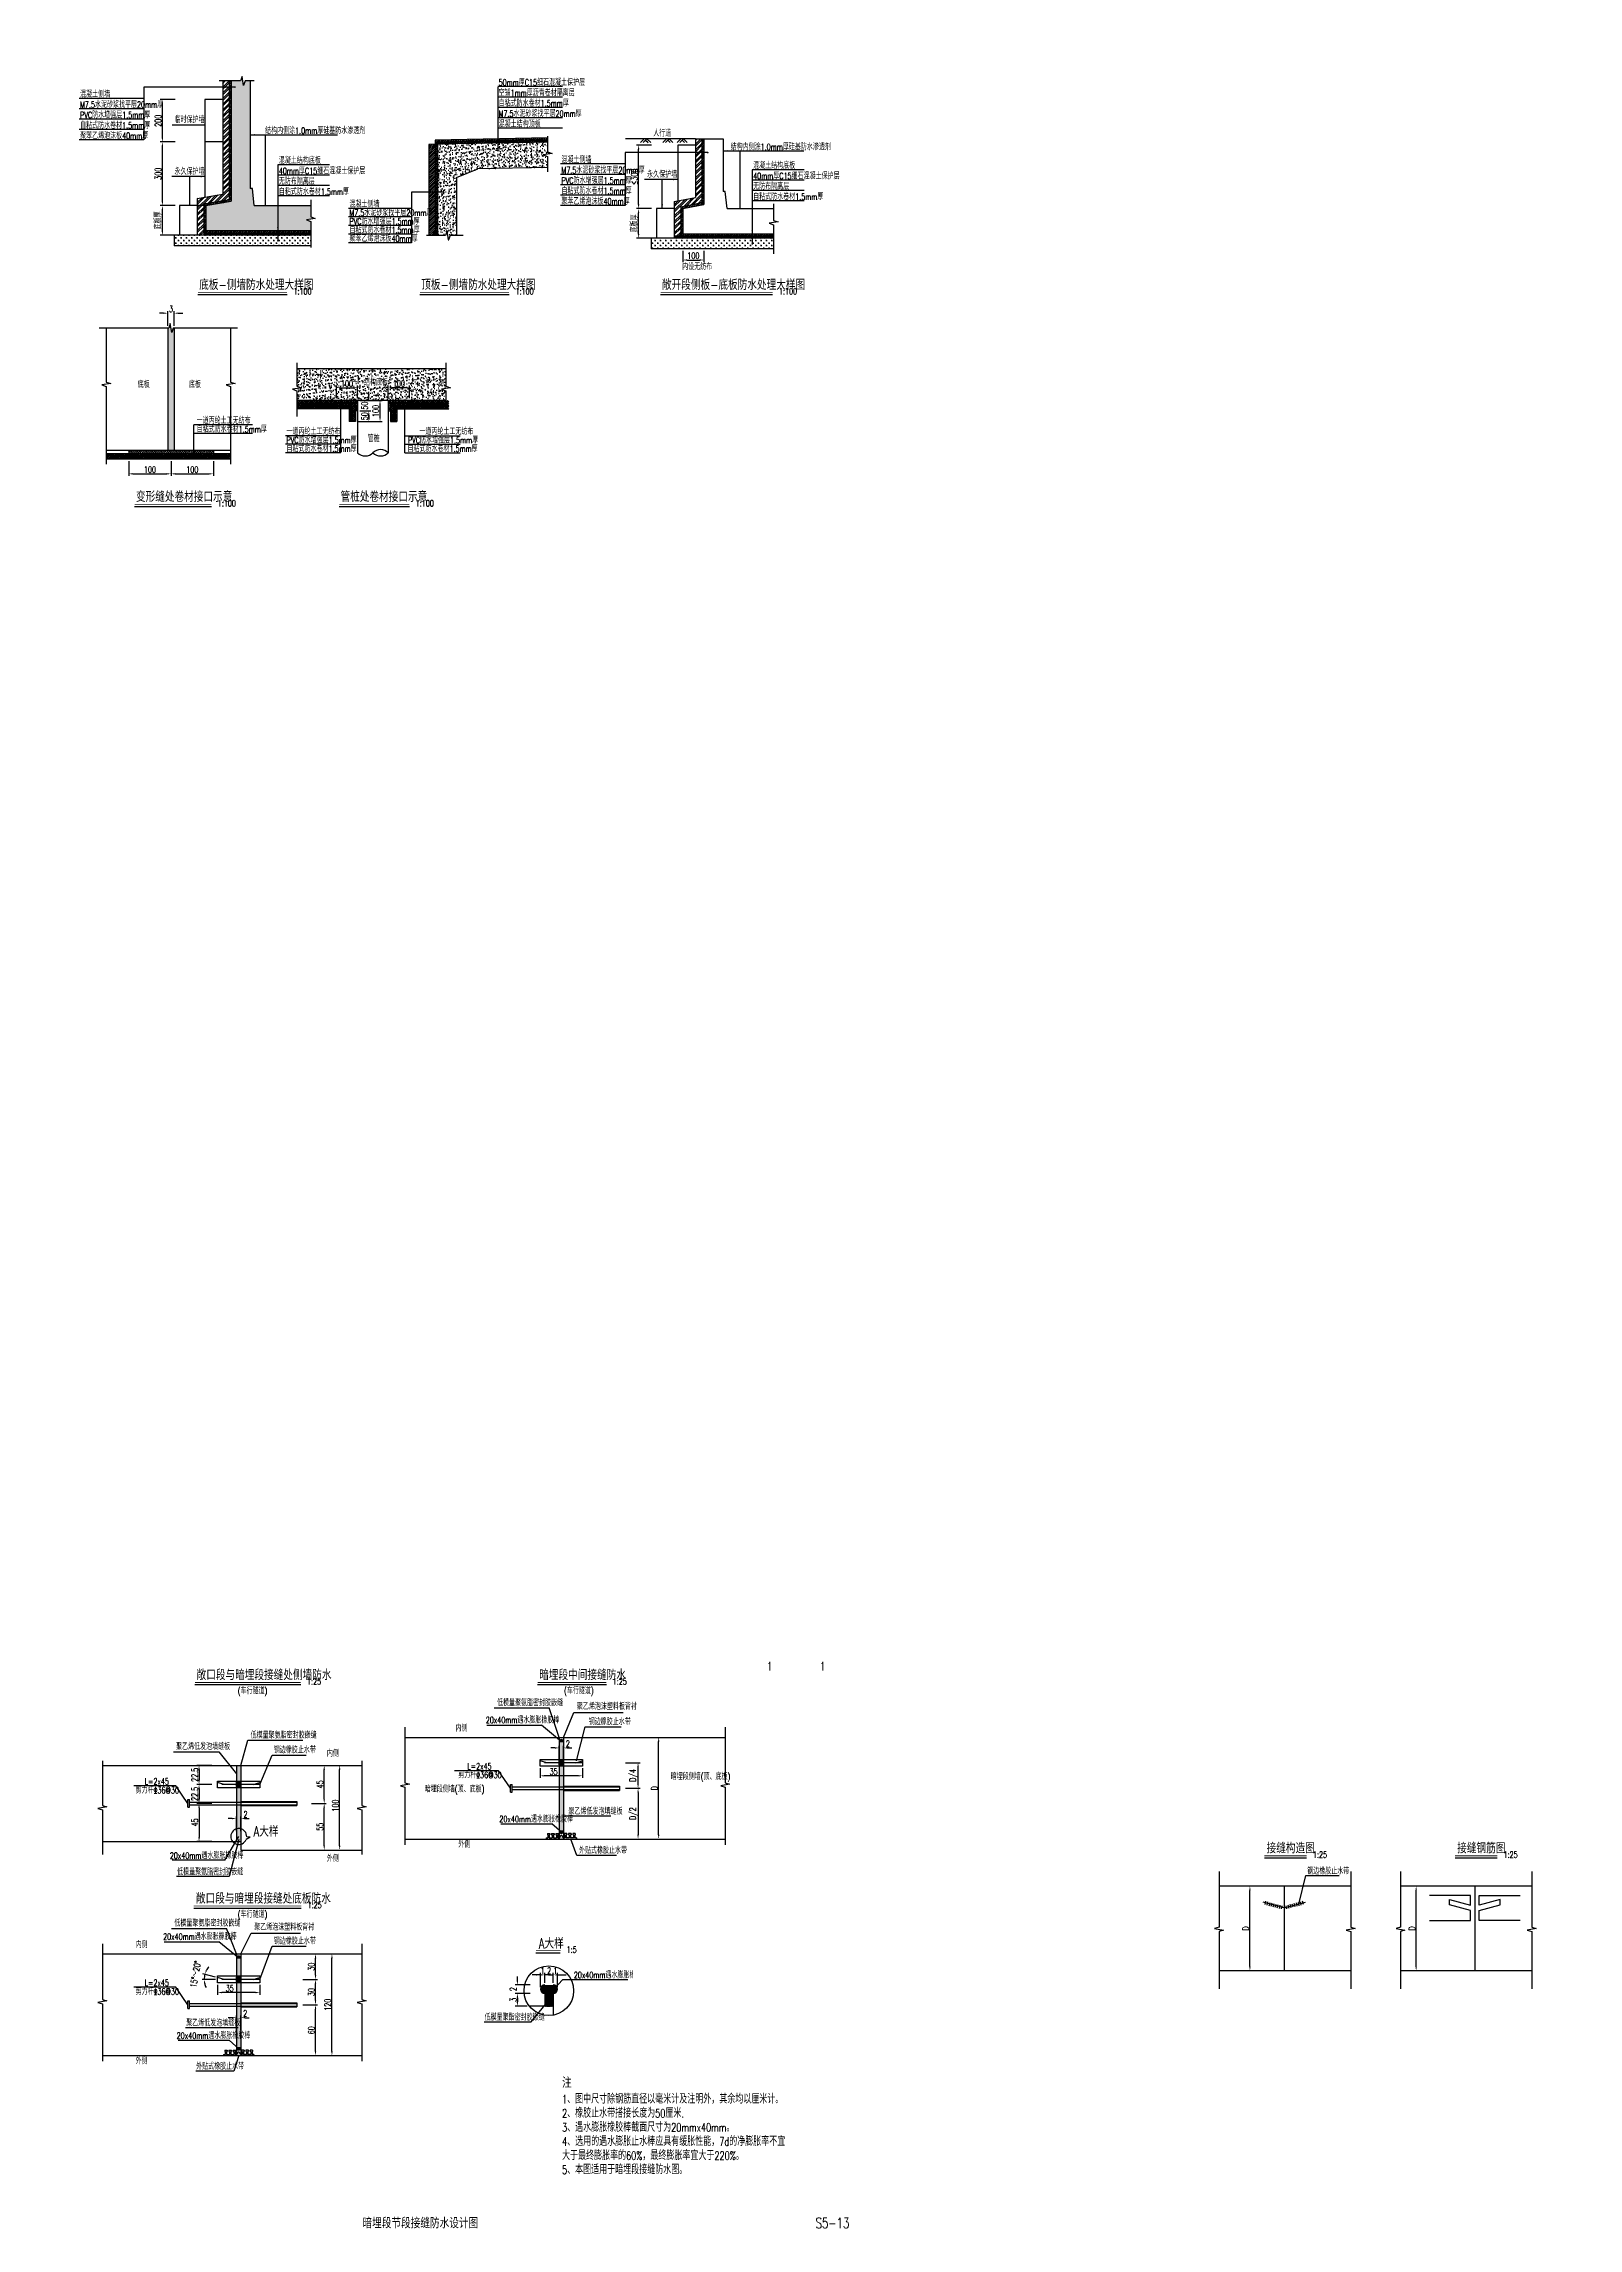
# Paper-space layout '布局1' of a CAD drawing. Header units: millimetres. Extents: x 450 to 1174, y 12 to 1044.
# The model-space entities are those that its viewports show. They can reach past a viewport. Long polylines and large blocks are cut down to what shows.
import ezdxf

# ---------------------------------------------------------------- set-up
doc = ezdxf.new("R2010")
doc.units = ezdxf.units.MM
doc.header["$LTSCALE"] = 0.3
doc.header["$MEASUREMENT"] = 0
doc.linetypes.add('ACAD_ISO04W100', pattern=[30, 24, -3, 0, -3])
for name, color, linetype in [('填充', 8, 'Continuous'), ('文字', 7, 'Continuous'), ('次轮廓线', 7, 'Continuous'), ('点划线', 6, 'ACAD_ISO04W100'), ('轮廓线', 1, 'Continuous')]:
    doc.layers.add(name, color=color, linetype=linetype)
doc.layers.get('Defpoints').off()
doc.styles.get("Standard").update_dxf_attribs({"font": 'simplex1.shx', "width": 0.7, "bigfont": 'hztxt.shx'})
doc.dimstyles.new('100', dxfattribs={"dimscale": 10, "dimtxt": 3, "dimasz": 2, "dimexe": 1, "dimexo": 1, "dimgap": 0.5, "dimtad": 1, "dimdec": 1, "dimdsep": 46, "dimtxsty": 'Standard', "dimcen": 0.5, "dimadec": 0, "dimazin": 0, "dimtfac": 1, "dimtdec": 1, "dimtofl": 0, "dimtmove": 2, "dimatfit": 3, "dimfxl": 0, "dimtolj": 1, "dimtzin": 0, "dimarcsym": 0})
doc.dimstyles.new('25', dxfattribs={"dimscale": 2.5, "dimtxt": 3, "dimasz": 2, "dimexe": 1, "dimexo": 1, "dimgap": 0.5, "dimtad": 1, "dimdec": 1, "dimdsep": 46, "dimtxsty": 'Standard', "dimcen": 0.5, "dimadec": 0, "dimazin": 0, "dimtfac": 1, "dimtdec": 1, "dimtofl": 0, "dimtmove": 2, "dimatfit": 3, "dimfxl": 0, "dimtolj": 1, "dimtzin": 0, "dimarcsym": 0})
doc.dimstyles.new('5', dxfattribs={"dimscale": 0.5, "dimtxt": 3, "dimasz": 2, "dimexe": 1, "dimexo": 1, "dimgap": 0.5, "dimtad": 1, "dimdec": 1, "dimdsep": 46, "dimtxsty": 'Standard', "dimcen": 0.5, "dimadec": 0, "dimazin": 0, "dimtfac": 1, "dimtdec": 1, "dimtofl": 0, "dimtmove": 2, "dimatfit": 3, "dimfxl": 0, "dimtolj": 1, "dimtzin": 0, "dimarcsym": 0})
pattern_1 = [(45, (15.1344, -200.829), (-4.4194174, 4.4194174), [])]

psp = doc.layouts.new('布局1')

# ---------------------------------------------------------------- texts
at = {"layer": '文字', "width": 0.7}
for s, height, p in [('1', 4, (791.5, 275.9)), ('1', 4, (816.5, 275.9)), ('暗埋段节段接缝防水设计图', 5, (600.5, 12.5)), ('S5-13', 5, (814.4, 12.5))]:
    psp.add_text(s, height=height, dxfattribs=at).set_placement(p)
at = {"layer": '文字', "insert": (694.7, 83.8), "char_height": 4, "width": 108.227, "attachment_point": 1}
psp.add_mtext('{\\H1.25x;注\\P}1、图中尺寸除钢筋直径以毫米计及注明外，其余均以厘米计。\\P2、橡胶止水带搭接长度为50厘米.\\P3、遇水膨胀橡胶棒截面尺寸为20mmx40mm。\\P4、选用的遇水膨胀止水棒应具有缓胀性能，7d的净膨胀率不宜大于最终膨胀率的60%，最终膨胀率宜大于220%。\\P5、本图适用于暗埋段接缝防水图。', dxfattribs=at)

msp = doc.modelspace()

# ---------------------------------------------------------------- texts
at = {"layer": '文字', "width": 0.7}
for s, height, p in [('敞口段与暗埋段接缝处侧墙防水', 12.5, (13748.95, 22549.82)), ('暗埋段中间接缝防水', 12.5, (14153.3, 22549.82)), ('1:25', 7.5, (13879.3, 22544.48)), ('1:25', 7.5, (14240.11, 22544.48)), ('(车行隧道)', 7.5, (13797.53, 22533.34)), ('(车行隧道)', 7.5, (14182.61, 22533.52)), ('低模量聚氨脂密封胶嵌缝', 7.5, (14103.51, 22519.23)), ('聚乙烯泡沫塑料板背衬', 7.5, (14197.74, 22514.86)), ('20x40mm遇水膨胀橡胶棒', 7.5, (14090.23, 22498.9)), ('钢边橡胶止水带', 7.5, (14211.75, 22496.82)), ('内侧', 7.5, (14054.53, 22489.28)), ('低模量聚氨脂密封胶嵌缝', 7.5, (13812.71, 22481)), ('聚乙烯低发泡填缝板', 7.5, (13724.69, 22467.49)), ('钢边橡胶止水带', 7.5, (13840.06, 22463.55)), ('内侧', 7.5, (13902.7, 22459.58)), ('L=2x45', 7.5, (14068.58, 22444.41)), ('剪力杆%%13136@30', 7.5, (14057.79, 22434.12)), ('暗埋段侧墙(顶、底板)', 7.5, (14308.47, 22432.17)), ('L=2x45', 7.5, (13687.77, 22426.43)), ('剪力杆%%13136@30', 7.5, (13676.98, 22416.14)), ('暗埋段侧墙(顶、底板)', 7.5, (14018.25, 22417.41)), ('聚乙烯低发泡填缝板', 7.5, (14187.88, 22391.09)), ('20x40mm遇水膨胀橡胶棒', 7.5, (14106.29, 22381.99)), ('A大样', 12.5, (13816.15, 22365.05)), ('外侧', 7.5, (14057.79, 22352.2)), ('外贴式橡胶止水带', 7.5, (14200.27, 22345.01)), ('20x40mm遇水膨胀橡胶棒', 7.5, (13717.33, 22338.94)), ('外侧', 7.5, (13902.7, 22335.55)), ('低模量聚氨脂密封胶嵌缝', 7.5, (13725.95, 22319.64)), ('A大样', 2.5, (13180.56, 22301.69)), ('1:5', 1.5, (13187.13, 22300.73)), ('敞口段与暗埋段接缝处底板防水', 12.5, (13748.14, 22285.94)), ('20x40mm遇水膨胀橡胶棒', 1.5, (13188.83, 22294.71)), ('低模量聚酯密封胶嵌缝', 1.5, (13167.79, 22284.73)), ('1:25', 7.5, (13880.01, 22280.6)), ('(车行隧道)', 7.5, (13797.53, 22269.47)), ('低模量聚氨脂密封胶嵌缝', 7.5, (13722.7, 22259.08)), ('聚乙烯泡沫塑料板背衬', 7.5, (13816.93, 22254.47)), ('20x40mm遇水膨胀橡胶棒', 7.5, (13709.42, 22243.27)), ('钢边橡胶止水带', 7.5, (13840.06, 22237.94)), ('内侧', 7.5, (13676.98, 22233.65)), ('L=2x45', 7.5, (13687.77, 22188.78)), ('剪力杆%%13136@30', 7.5, (13676.98, 22178.49)), ('聚乙烯低发泡填缝板', 7.5, (13736.71, 22141.33)), ('20x40mm遇水膨胀橡胶棒', 7.5, (13725.48, 22126.36)), ('外侧', 7.5, (13676.98, 22096.57)), ('外贴式橡胶止水带', 7.5, (13748.38, 22090.08)), ('接缝构造图', 12.5, (13701.98, 21952.35)), ('接缝钢筋图', 12.5, (13926.94, 21952.35)), ('1:25', 7.5, (13756.74, 21947)), ('1:25', 7.5, (13981.7, 21947)), ('钢边橡胶止水带', 7.5, (13749.97, 21927.59)), ('50mm厚C15细石混凝土保护层', 30, (11451.71, 1167.94)), ('空铺1mm厚沥青卷材隔离层', 30, (11451.71, 1118.89)), ('混凝土侧墙', 30, (9475.89, 1112.35)), ('自粘式防水卷材1.5mm厚', 30, (11451.71, 1069.84)), ('M7.5水泥砂浆找平层20mm厚', 30, (9475.89, 1063.3)), ('M7.5水泥砂浆找平层20mm厚', 30, (11451.71, 1020.79)), ('PVC防水增强层1.5mm厚', 30, (9475.89, 1014.25)), ('临时保护墙', 30, (9921.91, 992.21)), ('混凝土结构顶板', 30, (11451.71, 971.73)), ('自粘式防水卷材1.5mm厚', 30, (9475.89, 965.2)), ('结构内侧涂1.0mm厚硅基防水渗透剂', 30, (10349.18, 940.25)), ('人行道', 30, (12181.52, 928.14)), ('聚苯乙烯泡沫板40mm厚', 30, (9475.89, 916.15)), ('结构内侧涂1.0mm厚硅基防水渗透剂', 30, (12547.09, 863.59)), ('混凝土侧墙', 30, (11748.32, 802.99)), ('混凝土结构底板', 30, (10414.01, 799.27)), ('混凝土结构底板', 30, (12653.25, 775.63)), ('M7.5水泥砂浆找平层20mm厚', 30, (11748.32, 753.93)), ('永久保护墙', 30, (9921.91, 747.3)), ('40mm厚C15细石混凝土保护层', 30, (10414.01, 750.19)), ('永久保护墙', 30, (12152.79, 733.42)), ('40mm厚C15细石混凝土保护层', 30, (12653.25, 726.55)), ('PVC防水增强层1.5mm厚', 30, (11748.32, 704.88)), ('无防布隔离层', 30, (10414.01, 701.11)), ('无防布隔离层', 30, (12653.25, 677.47)), ('自粘式防水卷材1.5mm厚', 30, (11748.32, 655.83)), ('自粘式防水卷材1.5mm厚', 30, (10414.01, 652.03)), ('自粘式防水卷材1.5mm厚', 30, (12653.25, 628.39)), ('聚苯乙烯泡沫板40mm厚', 30, (11748.32, 606.78)), ('混凝土侧墙', 30, (10747.36, 593.28)), ('M7.5水泥砂浆找平层20mm厚', 30, (10747.36, 552.67)), ('PVC防水增强层1.5mm厚', 30, (10747.36, 512.05)), ('自粘式防水卷材1.5mm厚', 30, (10747.36, 471.44)), ('聚苯乙烯泡沫板40mm厚', 30, (10747.36, 430.82)), ('内设无纺布', 30, (12318.12, 297.76)), ('底板-侧墙防水处理大样图', 50, (10038.3, 203.45)), ('顶板-侧墙防水处理大样图', 50, (11086.56, 203.45)), ('敞开段侧板-底板防水处理大样图', 50, (12222.77, 203.45)), ('1:100', 30, (10483.19, 182.14)), ('1:100', 30, (11531.45, 182.14)), ('1:100', 30, (12775.37, 182.14)), ('结构底板', 30, (10815.76, -247.93)), ('底板', 30, (9747.89, -258.48)), ('底板', 30, (9989.5, -258.48)), ('一道丙纶土工无纺布', 30, (10026.22, -428.49)), ('自粘式防水卷材1.5mm厚', 30, (10026.22, -469.1)), ('一道丙纶土工无纺布', 30, (10450.1, -479.95)), ('一道丙纶土工无纺布', 30, (11077.56, -479.95)), ('管桩', 30, (10833.19, -513.6)), ('PVC防水增强层1.5mm厚', 30, (10450.1, -520.57)), ('PVC防水增强层1.5mm厚', 30, (11023.54, -520.57)), ('自粘式防水卷材1.5mm厚', 30, (10450.1, -561.18)), ('自粘式防水卷材1.5mm厚', 30, (11021.55, -561.18)), ('变形缝处卷材接口示意', 50, (9739.72, -797.33)), ('管桩处卷材接口示意', 50, (10705.39, -797.33)), ('1:100', 30, (10125.88, -818.65)), ('1:100', 30, (11060.48, -818.65))]:
    msp.add_text(s, height=height, dxfattribs=at).set_placement(p)

# ---------------------------------------------------------------- blocks, each defined once
blk = doc.blocks.new('*D2')
at = {"color": 0, "lineweight": -2}
for p, q in [((9924.44, 601.88), (9854.44, 601.88)), ((9864.44, 481.88), (9864.44, 581.88)), ((9924.44, 461.88), (9854.44, 461.88))]:
    blk.add_line(p, q, dxfattribs=at)
at = {"color": 0}
for points in [[(9861.11, 581.88), (9867.78, 581.88), (9864.44, 601.88)], [(9861.11, 481.88), (9867.78, 481.88), (9864.44, 461.88)]]:
    blk.add_solid(points, dxfattribs=at)
at = {"color": 0, "insert": (9844.44, 531.88), "char_height": 30, "attachment_point": 5, "rotation": 90}
blk.add_mtext('\\A1;底板厚', dxfattribs=at)
blk = doc.blocks.new('*D3')
at = {"color": 0, "lineweight": -2}
for p, q in [((9924.44, 901.88), (9854.44, 901.88)), ((9864.44, 621.88), (9864.44, 881.88)), ((9924.44, 601.88), (9854.44, 601.88))]:
    blk.add_line(p, q, dxfattribs=at)
at = {"color": 0}
for points in [[(9861.11, 881.88), (9867.78, 881.88), (9864.44, 901.88)], [(9861.11, 621.88), (9867.78, 621.88), (9864.44, 601.88)]]:
    blk.add_solid(points, dxfattribs=at)
at = {"color": 0, "insert": (9844.44, 751.88), "char_height": 30, "attachment_point": 5, "rotation": 90}
blk.add_mtext('\\A1;300', dxfattribs=at)
blk = doc.blocks.new('*D4')
at = {"color": 0, "lineweight": -2}
for p, q in [((9924.44, 1101.88), (9854.44, 1101.88)), ((9864.44, 921.88), (9864.44, 1081.88)), ((9924.44, 901.88), (9854.44, 901.88))]:
    blk.add_line(p, q, dxfattribs=at)
at = {"color": 0}
for points in [[(9861.11, 1081.88), (9867.78, 1081.88), (9864.44, 1101.88)], [(9861.11, 921.88), (9867.78, 921.88), (9864.44, 901.88)]]:
    blk.add_solid(points, dxfattribs=at)
at = {"color": 0, "insert": (9844.44, 1001.88), "char_height": 30, "attachment_point": 5, "rotation": 90}
blk.add_mtext('\\A1;200', dxfattribs=at)
blk = doc.blocks.new('*D5')
at = {"color": 0, "lineweight": -2}
for p, q in [((12172.62, 587.45), (12102.62, 587.45)), ((12112.62, 467.45), (12112.62, 567.45)), ((12172.62, 447.45), (12102.62, 447.45))]:
    blk.add_line(p, q, dxfattribs=at)
at = {"color": 0}
for points in [[(12109.29, 567.45), (12115.96, 567.45), (12112.62, 587.45)], [(12109.29, 467.45), (12115.96, 467.45), (12112.62, 447.45)]]:
    blk.add_solid(points, dxfattribs=at)
at = {"color": 0, "insert": (12092.62, 517.45), "char_height": 30, "attachment_point": 5, "rotation": 90}
blk.add_mtext('\\A1;底板厚', dxfattribs=at)
blk = doc.blocks.new('*D6')
at = {"color": 0, "lineweight": -2}
for p, q in [((12172.62, 887.45), (12102.62, 887.45)), ((12112.62, 607.45), (12112.62, 867.45)), ((12172.62, 587.45), (12102.62, 587.45))]:
    blk.add_line(p, q, dxfattribs=at)
at = {"color": 0}
for points in [[(12109.29, 867.45), (12115.96, 867.45), (12112.62, 887.45)], [(12109.29, 607.45), (12115.96, 607.45), (12112.62, 587.45)]]:
    blk.add_solid(points, dxfattribs=at)
at = {"color": 0, "insert": (12092.62, 737.45), "char_height": 30, "attachment_point": 5, "rotation": 90}
blk.add_mtext('\\A1;≤300', dxfattribs=at)
blk = doc.blocks.new('*D7')
at = {"color": 0, "lineweight": -2}
for p, q in [((12321.17, 387.45), (12321.17, 334.72)), ((12421.17, 387.45), (12421.17, 334.72)), ((12341.17, 344.72), (12401.17, 344.72))]:
    blk.add_line(p, q, dxfattribs=at)
at = {"color": 0}
for points in [[(12341.17, 348.05), (12341.17, 341.38), (12321.17, 344.72)], [(12401.17, 348.05), (12401.17, 341.38), (12421.17, 344.72)]]:
    blk.add_solid(points, dxfattribs=at)
at = {"color": 0, "insert": (12371.17, 364.72), "char_height": 30, "attachment_point": 5}
blk.add_mtext('\\A1;100', dxfattribs=at)
blk = doc.blocks.new('*D8')
at = {"color": 0, "lineweight": -2}
for p, q in [((9705.41, -604.79), (9705.41, -674.79)), ((9905.41, -604.79), (9905.41, -674.79)), ((9725.41, -664.79), (9885.41, -664.79))]:
    blk.add_line(p, q, dxfattribs=at)
at = {"color": 0}
for points in [[(9725.41, -661.46), (9725.41, -668.13), (9705.41, -664.79)], [(9885.41, -661.46), (9885.41, -668.13), (9905.41, -664.79)]]:
    blk.add_solid(points, dxfattribs=at)
at = {"color": 0, "insert": (9805.41, -644.79), "char_height": 30, "attachment_point": 5}
blk.add_mtext('\\A1;100', dxfattribs=at)
blk = doc.blocks.new('*D9')
at = {"color": 0, "lineweight": -2}
for p, q in [((9905.41, -604.79), (9905.41, -674.79)), ((10105.41, -604.79), (10105.41, -674.79)), ((9925.41, -664.79), (10085.41, -664.79))]:
    blk.add_line(p, q, dxfattribs=at)
at = {"color": 0}
for points in [[(9925.41, -661.46), (9925.41, -668.13), (9905.41, -664.79)], [(10085.41, -661.46), (10085.41, -668.13), (10105.41, -664.79)]]:
    blk.add_solid(points, dxfattribs=at)
at = {"color": 0, "insert": (10005.41, -644.79), "char_height": 30, "attachment_point": 5}
blk.add_mtext('\\A1;100', dxfattribs=at)
blk = doc.blocks.new('*D10')
at = {"color": 0, "lineweight": -2}
for p, q in [((9890.41, 33.67), (9890.41, 103.67)), ((9920.41, 33.67), (9920.41, 103.67)), ((9870.41, 93.67), (9850.41, 93.67)), ((9940.41, 93.67), (9960.41, 93.67))]:
    blk.add_line(p, q, dxfattribs=at)
at = {"color": 0}
for points in [[(9870.41, 97), (9870.41, 90.33), (9890.41, 93.67)], [(9940.41, 97), (9940.41, 90.33), (9920.41, 93.67)]]:
    blk.add_solid(points, dxfattribs=at)
at = {"color": 0, "insert": (9905.41, 113.67), "char_height": 30, "attachment_point": 5}
blk.add_mtext('\\A1;3', dxfattribs=at)
blk = doc.blocks.new('*D20')
at = {"color": 0, "lineweight": -2}
for p, q in [((10685.96, -307.83), (10685.96, -248.31)), ((10785.96, -307.83), (10785.96, -248.31)), ((10705.96, -258.31), (10765.96, -258.31))]:
    blk.add_line(p, q, dxfattribs=at)
at = {"color": 0}
for points in [[(10705.96, -254.98), (10705.96, -261.64), (10685.96, -258.31)], [(10765.96, -254.98), (10765.96, -261.64), (10785.96, -258.31)]]:
    blk.add_solid(points, dxfattribs=at)
at = {"color": 0, "insert": (10735.96, -238.31), "char_height": 30, "attachment_point": 5}
blk.add_mtext('\\A1;100', dxfattribs=at)
blk = doc.blocks.new('*D21')
at = {"color": 0, "lineweight": -2}
for p, q in [((10838.85, -297.83), (10838.85, -277.83)), ((10795.96, -317.83), (10848.85, -317.83)), ((10795.96, -367.83), (10848.85, -367.83)), ((10838.85, -387.83), (10838.85, -407.83))]:
    blk.add_line(p, q, dxfattribs=at)
at = {"color": 0}
for points in [[(10835.51, -297.83), (10842.18, -297.83), (10838.85, -317.83)], [(10835.51, -387.83), (10842.18, -387.83), (10838.85, -367.83)]]:
    blk.add_solid(points, dxfattribs=at)
at = {"color": 0, "insert": (10818.85, -342.83), "char_height": 30, "attachment_point": 5, "rotation": 90}
blk.add_mtext('\\A1;50', dxfattribs=at)
blk = doc.blocks.new('*D22')
at = {"color": 0, "lineweight": -2}
for p, q in [((10795.96, -367.83), (10848.85, -367.83)), ((10838.85, -397.83), (10838.85, -387.83)), ((10785.96, -417.83), (10848.85, -417.83))]:
    blk.add_line(p, q, dxfattribs=at)
at = {"color": 0}
for points in [[(10835.51, -387.83), (10842.18, -387.83), (10838.85, -367.83)], [(10835.51, -397.83), (10842.18, -397.83), (10838.85, -417.83)]]:
    blk.add_solid(points, dxfattribs=at)
at = {"color": 0, "insert": (10818.85, -392.83), "char_height": 30, "attachment_point": 5, "rotation": 90}
blk.add_mtext('\\A1;50', dxfattribs=at)
blk = doc.blocks.new('*D23')
at = {"color": 0, "lineweight": -2}
for p, q in [((10831.79, -317.83), (10901.79, -317.83)), ((10891.79, -397.83), (10891.79, -337.83)), ((10831.79, -417.83), (10901.79, -417.83))]:
    blk.add_line(p, q, dxfattribs=at)
at = {"color": 0}
for points in [[(10888.46, -337.83), (10895.12, -337.83), (10891.79, -317.83)], [(10888.46, -397.83), (10895.12, -397.83), (10891.79, -417.83)]]:
    blk.add_solid(points, dxfattribs=at)
at = {"color": 0, "insert": (10871.79, -367.83), "char_height": 30, "attachment_point": 5, "rotation": 90}
blk.add_mtext('\\A1;100', dxfattribs=at)
blk = doc.blocks.new('*D24')
at = {"color": 0, "lineweight": -2}
for p, q in [((10930.86, -307.83), (10930.86, -248.31)), ((11030.86, -307.83), (11030.86, -248.31)), ((11010.86, -258.31), (10950.86, -258.31))]:
    blk.add_line(p, q, dxfattribs=at)
at = {"color": 0}
for points in [[(10950.86, -254.98), (10950.86, -261.64), (10930.86, -258.31)], [(11010.86, -254.98), (11010.86, -261.64), (11030.86, -258.31)]]:
    blk.add_solid(points, dxfattribs=at)
at = {"color": 0, "insert": (10980.86, -238.31), "char_height": 30, "attachment_point": 5}
blk.add_mtext('\\A1;100', dxfattribs=at)
blk = doc.blocks.new('钢边止水带')
at = {"layer": '点划线'}
blk.add_line((25, 0), (-25, 0), dxfattribs=at)
at = {"layer": '轮廓线'}
for points in [[(-25, -4), (-25, 4), (25, 4), (25, -4)], [(-2.5, 2.5), (2.5, 2.5), (2.5, -2.5), (-2.5, -2.5)]]:
    blk.add_lwpolyline(points, close=True, dxfattribs=at)
for radius in [2, 1.5]:
    blk.add_circle((0, 0), radius, dxfattribs=at)
blk = doc.blocks.new('*D26')
at = {"color": 0, "lineweight": -2}
for p, q in [((13884.56, 22404.21), (13902.06, 22404.21)), ((13899.56, 22354.21), (13899.56, 22399.21)), ((13884.56, 22349.21), (13902.06, 22349.21))]:
    blk.add_line(p, q, dxfattribs=at)
at = {"color": 0}
for points in [[(13898.73, 22399.21), (13900.39, 22399.21), (13899.56, 22404.21)], [(13898.73, 22354.21), (13900.39, 22354.21), (13899.56, 22349.21)]]:
    blk.add_solid(points, dxfattribs=at)
at = {"color": 0, "insert": (13894.56, 22376.71), "char_height": 7.5, "attachment_point": 5, "rotation": 90}
blk.add_mtext('\\A1;55', dxfattribs=at)
blk = doc.blocks.new('*D27')
at = {"color": 0, "lineweight": -2}
for p, q in [((13884.56, 22449.21), (13902.06, 22449.21)), ((13899.56, 22409.21), (13899.56, 22444.21)), ((13884.56, 22404.21), (13902.06, 22404.21))]:
    blk.add_line(p, q, dxfattribs=at)
at = {"color": 0}
for points in [[(13898.73, 22444.21), (13900.39, 22444.21), (13899.56, 22449.21)], [(13898.73, 22409.21), (13900.39, 22409.21), (13899.56, 22404.21)]]:
    blk.add_solid(points, dxfattribs=at)
at = {"color": 0, "insert": (13894.56, 22426.71), "char_height": 7.5, "attachment_point": 5, "rotation": 90}
blk.add_mtext('\\A1;45', dxfattribs=at)
blk = doc.blocks.new('*D28')
at = {"color": 0, "lineweight": -2}
for p, q in [((13902.8, 22449.21), (13920.3, 22449.21)), ((13917.8, 22354.21), (13917.8, 22444.21)), ((13902.8, 22349.21), (13920.3, 22349.21))]:
    blk.add_line(p, q, dxfattribs=at)
at = {"color": 0}
for points in [[(13916.97, 22444.21), (13918.63, 22444.21), (13917.8, 22449.21)], [(13916.97, 22354.21), (13918.63, 22354.21), (13917.8, 22349.21)]]:
    blk.add_solid(points, dxfattribs=at)
at = {"color": 0, "insert": (13912.8, 22401.71), "char_height": 7.5, "attachment_point": 5, "rotation": 90}
blk.add_mtext('\\A1;100', dxfattribs=at)
blk = doc.blocks.new('*D29')
at = {"color": 0, "lineweight": -2}
for p, q in [((13766.85, 22449.21), (13749.35, 22449.21)), ((13751.85, 22444.21), (13751.85, 22431.71)), ((13766.85, 22426.71), (13749.35, 22426.71))]:
    blk.add_line(p, q, dxfattribs=at)
at = {"color": 0}
for points in [[(13751.02, 22444.21), (13752.68, 22444.21), (13751.85, 22449.21)], [(13751.02, 22431.71), (13752.68, 22431.71), (13751.85, 22426.71)]]:
    blk.add_solid(points, dxfattribs=at)
at = {"color": 0, "insert": (13746.85, 22437.96), "char_height": 7.5, "attachment_point": 5, "rotation": 90}
blk.add_mtext('\\A1;22.5', dxfattribs=at)
blk = doc.blocks.new('*D30')
at = {"color": 0, "lineweight": -2}
for p, q in [((13766.85, 22426.71), (13749.35, 22426.71)), ((13751.85, 22421.71), (13751.85, 22409.21)), ((13766.85, 22404.21), (13749.35, 22404.21))]:
    blk.add_line(p, q, dxfattribs=at)
at = {"color": 0}
for points in [[(13751.02, 22421.71), (13752.68, 22421.71), (13751.85, 22426.71)], [(13751.02, 22409.21), (13752.68, 22409.21), (13751.85, 22404.21)]]:
    blk.add_solid(points, dxfattribs=at)
at = {"color": 0, "insert": (13746.85, 22415.46), "char_height": 7.5, "attachment_point": 5, "rotation": 90}
blk.add_mtext('\\A1;22.5', dxfattribs=at)
blk = doc.blocks.new('*D31')
at = {"color": 0, "lineweight": -2}
for p, q in [((13766.85, 22404.21), (13749.35, 22404.21)), ((13751.85, 22399.21), (13751.85, 22364.21)), ((13766.85, 22359.21), (13749.35, 22359.21))]:
    blk.add_line(p, q, dxfattribs=at)
at = {"color": 0}
for points in [[(13751.02, 22399.21), (13752.68, 22399.21), (13751.85, 22404.21)], [(13751.02, 22364.21), (13752.68, 22364.21), (13751.85, 22359.21)]]:
    blk.add_solid(points, dxfattribs=at)
at = {"color": 0, "insert": (13746.85, 22381.71), "char_height": 7.5, "attachment_point": 5, "rotation": 90}
blk.add_mtext('\\A1;45', dxfattribs=at)
blk = doc.blocks.new('*D32')
at = {"color": 0, "lineweight": -2}
for p, q in [((13180.99, 22295.5), (13179.99, 22295.5)), ((13181.99, 22293.62), (13181.99, 22296)), ((13183.99, 22293.62), (13183.99, 22296)), ((13184.99, 22295.5), (13185.99, 22295.5))]:
    blk.add_line(p, q, dxfattribs=at)
at = {"color": 0}
for points in [[(13180.99, 22295.67), (13180.99, 22295.33), (13181.99, 22295.5)], [(13184.99, 22295.67), (13184.99, 22295.33), (13183.99, 22295.5)]]:
    blk.add_solid(points, dxfattribs=at)
at = {"color": 0, "insert": (13182.99, 22296.5), "char_height": 1.5, "attachment_point": 5}
blk.add_mtext('\\A1;2', dxfattribs=at)
blk = doc.blocks.new('*D33')
at = {"color": 0, "lineweight": -2}
for p, q in [((13182.99, 22295.5), (13181.99, 22295.5)), ((13183.99, 22293.62), (13183.99, 22296)), ((13184.99, 22292.62), (13184.99, 22296)), ((13185.99, 22295.5), (13186.99, 22295.5))]:
    blk.add_line(p, q, dxfattribs=at)
at = {"color": 0}
for points in [[(13182.99, 22295.67), (13182.99, 22295.33), (13183.99, 22295.5)], [(13185.99, 22295.67), (13185.99, 22295.33), (13184.99, 22295.5)]]:
    blk.add_solid(points, dxfattribs=at)
at = {"color": 0, "insert": (13184.49, 22296.5), "char_height": 1.5, "attachment_point": 5}
blk.add_mtext('\\A1;1', dxfattribs=at)
blk = doc.blocks.new('*D34')
at = {"color": 0, "lineweight": -2}
for p, q in [((13179.99, 22295.5), (13178.99, 22295.5)), ((13180.99, 22292.62), (13180.99, 22296)), ((13181.99, 22293.62), (13181.99, 22296)), ((13182.99, 22295.5), (13183.99, 22295.5))]:
    blk.add_line(p, q, dxfattribs=at)
at = {"color": 0}
for points in [[(13179.99, 22295.67), (13179.99, 22295.33), (13180.99, 22295.5)], [(13182.99, 22295.67), (13182.99, 22295.33), (13181.99, 22295.5)]]:
    blk.add_solid(points, dxfattribs=at)
at = {"color": 0, "insert": (13181.49, 22296.5), "char_height": 1.5, "attachment_point": 5}
blk.add_mtext('\\A1;1', dxfattribs=at)
blk = doc.blocks.new('*D35')
at = {"color": 0, "lineweight": -2}
for p, q in [((13175.51, 22294.12), (13175.51, 22295.12)), ((13178.51, 22293.12), (13175.01, 22293.12)), ((13178.51, 22291.12), (13175.01, 22291.12)), ((13175.51, 22290.12), (13175.51, 22289.12))]:
    blk.add_line(p, q, dxfattribs=at)
at = {"color": 0}
for points in [[(13175.34, 22294.12), (13175.68, 22294.12), (13175.51, 22293.12)], [(13175.34, 22290.12), (13175.68, 22290.12), (13175.51, 22291.12)]]:
    blk.add_solid(points, dxfattribs=at)
at = {"color": 0, "insert": (13174.51, 22292.12), "char_height": 1.5, "attachment_point": 5, "rotation": 90}
blk.add_mtext('\\A1;2', dxfattribs=at)
blk = doc.blocks.new('*D36')
at = {"color": 0, "lineweight": -2}
for p, q in [((13178.51, 22291.12), (13175.01, 22291.12)), ((13175.51, 22290.12), (13175.51, 22289.12)), ((13177.85, 22288.12), (13175.01, 22288.12))]:
    blk.add_line(p, q, dxfattribs=at)
at = {"color": 0}
for points in [[(13175.34, 22290.12), (13175.68, 22290.12), (13175.51, 22291.12)], [(13175.34, 22289.12), (13175.68, 22289.12), (13175.51, 22288.12)]]:
    blk.add_solid(points, dxfattribs=at)
at = {"color": 0, "insert": (13174.51, 22289.62), "char_height": 1.5, "attachment_point": 5, "rotation": 90}
blk.add_mtext('\\A1;3', dxfattribs=at)
blk = doc.blocks.new('外贴式橡胶止水带')
at = {"layer": '填充'}
blk.add_hatch(color=256, dxfattribs=at).paths.add_polyline_path([(14.25, -3), (10.75, -3), (10.75, 0.5), (11.5, 0.5), (11.5, 2), (8.5, 2), (8.5, 0.5), (9.25, 0.5), (9.25, -3), (5.75, -3), (5.75, 0.5), (6.5, 0.5), (6.5, 2), (3.5, 2), (3.5, 0.5), (4.25, 0.5), (4.25, -3), (2.68, -3, -0.331227), (0.75, 0), (-0.75, 0, -0.331227), (-2.68, -3), (-4.25, -3), (-4.25, 0.5), (-3.5, 0.5), (-3.5, 2), (-6.5, 2), (-6.5, 0.5), (-5.75, 0.5), (-5.75, -3), (-9.25, -3), (-9.25, 0.5), (-8.5, 0.5), (-8.5, 2), (-11.5, 2), (-11.5, 0.5), (-10.75, 0.5), (-10.75, -3), (-14.25, -3), (-14.25, 0.5), (-13.5, 0.5), (-13.5, 2), (-16.5, 2), (-16.5, 0.5), (-15.75, 0.5), (-15.75, -3), (-18, -3), (-18, -4.5), (18, -4.5), (18, -3), (15.75, -3), (15.75, 0.5), (16.5, 0.5), (16.5, 2), (13.5, 2), (13.5, 0.5), (14.25, 0.5)])
for p, q in [((-16.5, 2), (-13.5, 2)), ((-16.5, 2), (-16.5, 0.5)), ((-16.5, 0.5), (-15.75, 0.5)), ((-15.75, 0.5), (-15.75, -3)), ((-14.25, 0.5), (-13.5, 0.5)), ((-14.25, 0.5), (-14.25, -3)), ((-13.5, 2), (-13.5, 0.5)), ((-11.5, 2), (-8.5, 2)), ((-11.5, 2), (-11.5, 0.5)), ((-11.5, 0.5), (-10.75, 0.5)), ((-10.75, 0.5), (-10.75, -3)), ((-9.25, 0.5), (-8.5, 0.5)), ((-9.25, 0.5), (-9.25, -3)), ((-8.5, 2), (-8.5, 0.5)), ((-6.5, 2), (-3.5, 2)), ((-6.5, 2), (-6.5, 0.5)), ((-6.5, 0.5), (-5.75, 0.5)), ((-5.75, 0.5), (-5.75, -3)), ((-4.25, 0.5), (-3.5, 0.5)), ((-4.25, 0.5), (-4.25, -3)), ((-3.5, 2), (-3.5, 0.5)), ((-0.75, 0), (0.75, 0)), ((6.5, 2), (3.5, 2)), ((3.5, 2), (3.5, 0.5)), ((4.25, 0.5), (3.5, 0.5)), ((4.25, 0.5), (4.25, -3)), ((6.5, 0.5), (5.75, 0.5)), ((5.75, 0.5), (5.75, -3)), ((6.5, 2), (6.5, 0.5)), ((11.5, 2), (8.5, 2)), ((8.5, 2), (8.5, 0.5)), ((9.25, 0.5), (8.5, 0.5)), ((9.25, 0.5), (9.25, -3)), ((11.5, 0.5), (10.75, 0.5)), ((10.75, 0.5), (10.75, -3)), ((11.5, 2), (11.5, 0.5)), ((16.5, 2), (13.5, 2)), ((13.5, 2), (13.5, 0.5)), ((14.25, 0.5), (13.5, 0.5)), ((14.25, 0.5), (14.25, -3)), ((16.5, 0.5), (15.75, 0.5)), ((15.75, 0.5), (15.75, -3)), ((16.5, 2), (16.5, 0.5)), ((-18, -3), (-15.75, -3)), ((-18, -3), (-18, -4.5)), ((-18, -4.5), (18, -4.5)), ((-14.25, -3), (-10.75, -3)), ((-9.25, -3), (-5.75, -3)), ((-4.25, -3), (-2.68, -3)), ((4.25, -3), (2.68, -3)), ((9.25, -3), (5.75, -3)), ((14.25, -3), (10.75, -3)), ((18, -3), (15.75, -3)), ((18, -3), (18, -4.5))]:
    blk.add_line(p, q)
for centre, start, end in [((-3.73, -0.2), 290.6305, 3.9355), ((3.73, -0.2), 176.0645, 249.3695)]:
    blk.add_arc(centre, 2.99, start, end)
blk = doc.blocks.new('*D38')
at = {"color": 0, "lineweight": -2}
for p, q in [((13796.11, 22371.35), (13796.11, 22388.85)), ((13801.11, 22371.35), (13801.11, 22388.85)), ((13791.11, 22386.35), (13786.11, 22386.35)), ((13806.11, 22386.35), (13811.11, 22386.35))]:
    blk.add_line(p, q, dxfattribs=at)
at = {"color": 0}
for points in [[(13791.11, 22387.18), (13791.11, 22385.51), (13796.11, 22386.35)], [(13806.11, 22387.18), (13806.11, 22385.51), (13801.11, 22386.35)]]:
    blk.add_solid(points, dxfattribs=at)
at = {"color": 0, "insert": (13806.77, 22391.35), "char_height": 7.5, "attachment_point": 5}
blk.add_mtext('\\A1;2', dxfattribs=at)
blk = doc.blocks.new('*D39')
at = {"color": 0, "lineweight": -2}
for p, q in [((13791.11, 22151.33), (13786.11, 22151.33)), ((13796.11, 22136.33), (13796.11, 22153.83)), ((13801.11, 22136.33), (13801.11, 22153.83)), ((13806.11, 22151.33), (13811.11, 22151.33))]:
    blk.add_line(p, q, dxfattribs=at)
at = {"color": 0}
for points in [[(13791.11, 22152.16), (13791.11, 22150.49), (13796.11, 22151.33)], [(13806.11, 22152.16), (13806.11, 22150.49), (13801.11, 22151.33)]]:
    blk.add_solid(points, dxfattribs=at)
at = {"color": 0, "insert": (13806.32, 22156.33), "char_height": 7.5, "attachment_point": 5}
blk.add_mtext('\\A1;2', dxfattribs=at)
blk = doc.blocks.new('*D40')
at = {"color": 0, "lineweight": -2}
for p, q in [((13874.32, 22166.56), (13891.82, 22166.56)), ((13889.32, 22111.56), (13889.32, 22161.56)), ((13874.32, 22106.56), (13891.82, 22106.56))]:
    blk.add_line(p, q, dxfattribs=at)
at = {"color": 0}
for points in [[(13888.48, 22161.56), (13890.15, 22161.56), (13889.32, 22166.56)], [(13888.48, 22111.56), (13890.15, 22111.56), (13889.32, 22106.56)]]:
    blk.add_solid(points, dxfattribs=at)
at = {"color": 0, "insert": (13884.32, 22136.56), "char_height": 7.5, "attachment_point": 5, "rotation": 90}
blk.add_mtext('\\A1;60', dxfattribs=at)
blk = doc.blocks.new('*D41')
at = {"color": 0, "lineweight": -2}
for p, q in [((13874.32, 22196.56), (13891.82, 22196.56)), ((13889.32, 22171.56), (13889.32, 22191.56)), ((13874.32, 22166.56), (13891.82, 22166.56))]:
    blk.add_line(p, q, dxfattribs=at)
at = {"color": 0}
for points in [[(13888.48, 22191.56), (13890.15, 22191.56), (13889.32, 22196.56)], [(13888.48, 22171.56), (13890.15, 22171.56), (13889.32, 22166.56)]]:
    blk.add_solid(points, dxfattribs=at)
at = {"color": 0, "insert": (13884.32, 22181.56), "char_height": 7.5, "attachment_point": 5, "rotation": 90}
blk.add_mtext('\\A1;30', dxfattribs=at)
blk = doc.blocks.new('*D42')
at = {"color": 0, "lineweight": -2}
for p, q in [((13874.32, 22226.56), (13891.82, 22226.56)), ((13889.32, 22201.56), (13889.32, 22221.56)), ((13874.32, 22196.56), (13891.82, 22196.56))]:
    blk.add_line(p, q, dxfattribs=at)
at = {"color": 0}
for points in [[(13888.48, 22221.56), (13890.15, 22221.56), (13889.32, 22226.56)], [(13888.48, 22201.56), (13890.15, 22201.56), (13889.32, 22196.56)]]:
    blk.add_solid(points, dxfattribs=at)
at = {"color": 0, "insert": (13884.32, 22211.56), "char_height": 7.5, "attachment_point": 5, "rotation": 90}
blk.add_mtext('\\A1;30', dxfattribs=at)
blk = doc.blocks.new('*D43')
at = {"color": 0, "lineweight": -2}
for p, q in [((13893.7, 22226.56), (13911.2, 22226.56)), ((13908.7, 22111.56), (13908.7, 22221.56)), ((13893.7, 22106.56), (13911.2, 22106.56))]:
    blk.add_line(p, q, dxfattribs=at)
at = {"color": 0}
for points in [[(13907.87, 22221.56), (13909.53, 22221.56), (13908.7, 22226.56)], [(13907.87, 22111.56), (13909.53, 22111.56), (13908.7, 22106.56)]]:
    blk.add_solid(points, dxfattribs=at)
at = {"color": 0, "insert": (13903.7, 22166.56), "char_height": 7.5, "attachment_point": 5, "rotation": 90}
blk.add_mtext('\\A1;120', dxfattribs=at)
blk = doc.blocks.new('*D44')
at = {"color": 0, "lineweight": -2}
for p, q in [((14171.92, 22469.75), (14166.92, 22469.75)), ((14176.92, 22454.75), (14176.92, 22472.25)), ((14181.92, 22454.75), (14181.92, 22472.25)), ((14186.92, 22469.75), (14191.92, 22469.75))]:
    blk.add_line(p, q, dxfattribs=at)
at = {"color": 0}
for points in [[(14171.92, 22470.58), (14171.92, 22468.91), (14176.92, 22469.75)], [(14186.92, 22470.58), (14186.92, 22468.91), (14181.92, 22469.75)]]:
    blk.add_solid(points, dxfattribs=at)
at = {"color": 0, "insert": (14187.13, 22474.75), "char_height": 7.5, "attachment_point": 5}
blk.add_mtext('\\A1;2', dxfattribs=at)
blk = doc.blocks.new('*D45')
at = {"color": 0, "lineweight": -2}
for p, q in [((13771.2, 22199.35), (13756.41, 22203.31)), ((13771.11, 22196.56), (13755.52, 22196.56))]:
    blk.add_line(p, q, dxfattribs=at)
for start, end in [(140.6454, 152.8227), (165, 180), (192.1773, 204.3546)]:
    blk.add_arc((13781.59, 22196.56), 23.57, start, end, dxfattribs=at)
at = {"color": 0}
for points in [[(13761.4, 22207.03), (13759.84, 22207.63), (13758.82, 22202.66)], [(13757.72, 22191.5), (13759.38, 22191.68), (13758.02, 22196.56)]]:
    blk.add_solid(points, dxfattribs=at)
at = {"color": 0, "insert": (13747.7, 22202.7), "char_height": 7.5, "attachment_point": 5, "rotation": 79.7359}
blk.add_mtext('\\A1;15°～20%%D', dxfattribs=at)
blk = doc.blocks.new('*D46')
at = {"color": 0, "lineweight": -2}
for p, q in [((14254.96, 22422.19), (14272.46, 22422.19)), ((14269.96, 22417.19), (14269.96, 22367.19)), ((14254.96, 22362.19), (14272.46, 22362.19))]:
    blk.add_line(p, q, dxfattribs=at)
at = {"color": 0}
for points in [[(14269.12, 22417.19), (14270.79, 22417.19), (14269.96, 22422.19)], [(14269.12, 22367.19), (14270.79, 22367.19), (14269.96, 22362.19)]]:
    blk.add_solid(points, dxfattribs=at)
at = {"color": 0, "insert": (14264.96, 22392.19), "char_height": 7.5, "attachment_point": 5, "rotation": 90}
blk.add_mtext('\\A1;D/2', dxfattribs=at)
blk = doc.blocks.new('*D47')
at = {"color": 0, "lineweight": -2}
for p, q in [((14279.28, 22482.19), (14296.78, 22482.19)), ((14294.28, 22367.19), (14294.28, 22477.19)), ((14279.28, 22362.19), (14296.78, 22362.19))]:
    blk.add_line(p, q, dxfattribs=at)
at = {"color": 0}
for points in [[(14293.45, 22477.19), (14295.11, 22477.19), (14294.28, 22482.19)], [(14293.45, 22367.19), (14295.11, 22367.19), (14294.28, 22362.19)]]:
    blk.add_solid(points, dxfattribs=at)
at = {"color": 0, "insert": (14289.28, 22422.19), "char_height": 7.5, "attachment_point": 5, "rotation": 90}
blk.add_mtext('\\A1;D', dxfattribs=at)
blk = doc.blocks.new('*D48')
at = {"color": 0, "lineweight": -2}
for p, q in [((14254.96, 22452.19), (14272.46, 22452.19)), ((14269.96, 22427.19), (14269.96, 22447.19)), ((14254.96, 22422.19), (14272.46, 22422.19))]:
    blk.add_line(p, q, dxfattribs=at)
at = {"color": 0}
for points in [[(14269.12, 22447.19), (14270.79, 22447.19), (14269.96, 22452.19)], [(14269.12, 22427.19), (14270.79, 22427.19), (14269.96, 22422.19)]]:
    blk.add_solid(points, dxfattribs=at)
at = {"color": 0, "insert": (14264.96, 22437.19), "char_height": 7.5, "attachment_point": 5, "rotation": 90}
blk.add_mtext('\\A1;D/4', dxfattribs=at)
blk = doc.blocks.new('*D49')
at = {"color": 0, "lineweight": -2}
for p, q in [((13773.61, 22190.06), (13773.61, 22178.47)), ((13823.61, 22190.06), (13823.61, 22178.47)), ((13818.61, 22180.97), (13778.61, 22180.97))]:
    blk.add_line(p, q, dxfattribs=at)
at = {"color": 0}
for points in [[(13778.61, 22181.8), (13778.61, 22180.14), (13773.61, 22180.97)], [(13818.61, 22181.8), (13818.61, 22180.14), (13823.61, 22180.97)]]:
    blk.add_solid(points, dxfattribs=at)
at = {"color": 0, "insert": (13788.01, 22185.97), "char_height": 7.5, "attachment_point": 5}
blk.add_mtext('\\A1;35', dxfattribs=at)
blk = doc.blocks.new('*D50')
at = {"color": 0, "lineweight": -2}
for p, q in [((14154.42, 22445.69), (14154.42, 22434.38)), ((14204.42, 22445.69), (14204.42, 22434.38)), ((14199.42, 22436.88), (14159.42, 22436.88))]:
    blk.add_line(p, q, dxfattribs=at)
at = {"color": 0}
for points in [[(14159.42, 22437.71), (14159.42, 22436.05), (14154.42, 22436.88)], [(14199.42, 22437.71), (14199.42, 22436.05), (14204.42, 22436.88)]]:
    blk.add_solid(points, dxfattribs=at)
at = {"color": 0, "insert": (14170.32, 22441.88), "char_height": 7.5, "attachment_point": 5}
blk.add_mtext('\\A1;35', dxfattribs=at)
blk = doc.blocks.new('*D51')
at = {"color": 0, "lineweight": -2}
for p, q in [((13697.34, 21913.65), (13679.84, 21913.65)), ((13682.34, 21818.65), (13682.34, 21908.65)), ((13697.34, 21813.65), (13679.84, 21813.65))]:
    blk.add_line(p, q, dxfattribs=at)
at = {"color": 0}
for points in [[(13681.51, 21908.65), (13683.18, 21908.65), (13682.34, 21913.65)], [(13681.51, 21818.65), (13683.18, 21818.65), (13682.34, 21813.65)]]:
    blk.add_solid(points, dxfattribs=at)
at = {"color": 0, "insert": (13677.34, 21863.65), "char_height": 7.5, "attachment_point": 5, "rotation": 90}
blk.add_mtext('\\A1;D', dxfattribs=at)
blk = doc.blocks.new('*D52')
at = {"color": 0, "lineweight": -2}
for p, q in [((13893.49, 21913.65), (13875.99, 21913.65)), ((13878.49, 21818.65), (13878.49, 21908.65)), ((13893.49, 21813.65), (13875.99, 21813.65))]:
    blk.add_line(p, q, dxfattribs=at)
at = {"color": 0}
for points in [[(13877.66, 21908.65), (13879.33, 21908.65), (13878.49, 21913.65)], [(13877.66, 21818.65), (13879.33, 21818.65), (13878.49, 21813.65)]]:
    blk.add_solid(points, dxfattribs=at)
at = {"color": 0, "insert": (13873.49, 21863.65), "char_height": 7.5, "attachment_point": 5, "rotation": 90}
blk.add_mtext('\\A1;D', dxfattribs=at)

# ---------------------------------------------------------------- dimensions: what is measured, and where the dimension line sits
for base, p1, p2, text, picture, middle in [((14181.92, 22469.75), (14176.92, 22363.76), (14181.92, 22363.76), '2', '*D44', (14187.13, 22474.75)), ((14154.42, 22436.88), (14204.42, 22448.19), (14154.42, 22448.19), '35', '*D50', (14170.32, 22441.88)), ((13796.11, 22386.35), (13801.11, 22359.21), (13796.11, 22359.21), '2', '*D38', (13806.77, 22391.35)), ((13773.61, 22180.97), (13823.61, 22192.56), (13773.61, 22192.56), '35', '*D49', (13788.01, 22185.97)), ((13801.11, 22151.33), (13796.11, 22108.13), (13801.11, 22108.13), '2', '*D39', (13806.32, 22156.33))]:
    dim = msp.add_linear_dim(base=base, p1=p1, p2=p2, text=text, dimstyle='25')
    dim.commit()
    dim.dimension.update_dxf_attribs({"geometry": picture, "text_midpoint": middle, "dimtype": 160})
for base, p1, p2, text, dimstyle, picture, middle in [((14294.28, 22482.19), (14181.92, 22362.19), (14181.92, 22482.19), 'D', '25', '*D47', (14289.28, 22422.19)), ((14269.96, 22452.19), (14247.95, 22422.19), (14204.42, 22452.19), 'D/4', '25', '*D48', (14264.96, 22437.19)), ((14269.96, 22362.19), (14247.95, 22422.19), (14181.92, 22362.19), 'D/2', '25', '*D46', (14264.96, 22392.19)), ((13682.34, 21913.65), (13723.65, 21813.65), (13723.65, 21913.65), 'D', '25', '*D51', (13677.34, 21863.65)), ((13878.49, 21913.65), (13937.45, 21813.65), (13937.45, 21913.65), 'D', '25', '*D52', (13873.49, 21863.65)), ((12112.62, 887.45), (12197.17, 587.45), (12297.17, 887.45), '≤<>', '100', '*D6', (12092.62, 737.45)), ((9864.44, 601.88), (9945.35, 461.88), (9945.35, 601.88), '底板厚', '100', '*D2', (9844.44, 531.88)), ((12112.62, 587.45), (12197.17, 447.45), (12197.17, 587.45), '底板厚', '100', '*D5', (12092.62, 517.45))]:
    dim = msp.add_linear_dim(base=base, p1=p1, p2=p2, angle=90, text=text, dimstyle=dimstyle)
    dim.commit()
    dim.dimension.update_dxf_attribs({"geometry": picture, "text_midpoint": middle})
for base, p1, p2, angle, dimstyle, picture, middle in [((13751.85, 22426.71), (13796.11, 22449.21), (13773.61, 22426.71), 90, '25', '*D29', (13746.85, 22437.96)), ((13899.56, 22449.21), (13867.14, 22404.21), (13801.11, 22449.21), 90, '25', '*D27', (13894.56, 22426.71)), ((13751.85, 22404.21), (13773.61, 22426.71), (13867.14, 22404.21), 90, '25', '*D30', (13746.85, 22415.46)), ((13751.85, 22359.21), (13867.14, 22404.21), (13796.11, 22359.21), 90, '25', '*D31', (13746.85, 22381.71)), ((13899.56, 22404.21), (13801.11, 22349.21), (13867.14, 22404.21), 90, '25', '*D26', (13894.56, 22376.71)), ((13175.51, 22291.12), (13181.99, 22293.12), (13181.99, 22291.12), 90, '5', '*D35', (13174.51, 22292.12)), ((13175.51, 22288.12), (13181.99, 22291.12), (13178.35, 22288.12), 90, '5', '*D36', (13174.51, 22289.62)), ((13889.32, 22226.56), (13823.61, 22196.56), (13801.11, 22226.56), 90, '25', '*D42', (13884.32, 22211.56)), ((13908.7, 22226.56), (13816.61, 22106.56), (13801.11, 22226.56), 90, '25', '*D43', (13903.7, 22166.56)), ((13889.32, 22196.56), (13867.14, 22166.56), (13823.61, 22196.56), 90, '25', '*D41', (13884.32, 22181.56)), ((13889.32, 22166.56), (13816.61, 22106.56), (13867.14, 22166.56), 90, '25', '*D40', (13884.32, 22136.56)), ((9864.44, 1101.88), (10065.35, 901.88), (10065.35, 1101.88), 90, '100', '*D4', (9844.44, 1001.88)), ((9864.44, 901.88), (9945.35, 601.88), (10065.35, 901.88), 90, '100', '*D3', (9844.44, 751.88)), ((10930.86, -258.31), (11030.86, -317.83), (10930.86, -317.83), 180, '100', '*D24', (10980.86, -238.31)), ((10838.85, -317.83), (10785.96, -367.83), (10785.96, -317.83), 90, '100', '*D21', (10818.85, -342.83)), ((10891.79, -317.83), (10775.96, -417.83), (10785.96, -317.83), 90, '100', '*D23', (10871.79, -367.83)), ((10838.85, -367.83), (10775.96, -417.83), (10785.96, -367.83), 90, '100', '*D22', (10818.85, -392.83))]:
    dim = msp.add_linear_dim(base=base, p1=p1, p2=p2, angle=angle, dimstyle=dimstyle)
    dim.commit()
    dim.dimension.update_dxf_attribs({"geometry": picture, "text_midpoint": middle})
dim = msp.add_linear_dim(base=(13917.8, 22449.21), p1=(13801.11, 22349.21), p2=(13801.11, 22449.21), angle=90, dimstyle='25')
dim.commit()
dim.dimension.update_dxf_attribs({"geometry": '*D28', "text_midpoint": (13912.8, 22401.71), "dimtype": 160})
for base, p1, p2, dimstyle, picture, middle in [((13181.99, 22295.5), (13180.99, 22292.12), (13181.99, 22293.12), '5', '*D34', (13181.49, 22296.5)), ((13181.99, 22295.5), (13183.99, 22293.12), (13181.99, 22293.12), '5', '*D32', (13182.99, 22296.5)), ((13183.99, 22295.5), (13184.99, 22292.12), (13183.99, 22293.12), '5', '*D33', (13184.49, 22296.5)), ((12421.17, 344.72), (12321.17, 397.45), (12421.17, 397.45), '100', '*D7', (12371.17, 364.72)), ((10785.96, -258.31), (10685.96, -317.83), (10785.96, -317.83), '100', '*D20', (10735.96, -238.31))]:
    dim = msp.add_linear_dim(base=base, p1=p1, p2=p2, dimstyle=dimstyle)
    dim.commit()
    dim.dimension.update_dxf_attribs({"geometry": picture, "text_midpoint": middle})
dim = msp.add_angular_dim_2l(base=(13758.11, 22198.61), line1=((13781.59, 22196.56), (13773.61, 22198.7)), line2=((13823.61, 22196.56), (13773.61, 22196.56)), text='<>～20%%D', dimstyle='25')
dim.commit()
dim.dimension.update_dxf_attribs({"geometry": '*D45', "text_midpoint": (13747.7, 22202.7), "dimtype": 162})
for base, p1, p2, text, picture, middle in [((9890.41, 93.67), (9920.41, 23.28), (9890.41, 23.28), '3', '*D10', (9905.41, 113.67)), ((9905.41, -664.79), (9705.41, -570.2), (9905.41, -570.2), '100', '*D8', (9805.41, -644.79)), ((10105.41, -664.79), (9905.41, -570.2), (10105.41, -570.2), '100', '*D9', (10005.41, -644.79))]:
    dim = msp.add_linear_dim(base=base, p1=p1, p2=p2, text=text, dimstyle='100')
    dim.commit()
    dim.dimension.update_dxf_attribs({"geometry": picture, "text_midpoint": middle})

# ---------------------------------------------------------------- hatches: boundary and pattern name
for points in [[(14176.92, 22477.12), (14181.92, 22477.12, 1)], [(14181.92, 22371.35), (14176.92, 22371.35, 1)], [(13796.11, 22221.49), (13801.11, 22221.49, 1)], [(13801.11, 22115.73), (13796.11, 22115.73, 1)]]:
    msp.add_hatch(color=256).paths.add_polyline_path(points)
at = {"layer": '填充'}
h = msp.add_hatch(color=256, dxfattribs=at)
h.paths.add_polyline_path([(14181.92, 22477.12), (14176.92, 22477.12), (14176.92, 22456.19), (14181.92, 22456.19)])
h.paths.add_polyline_path([(14181.92, 22456.19), (14176.92, 22456.19), (14176.92, 22454.69), (14181.92, 22454.69)])
h.paths.add_polyline_path([(14181.92, 22449.69), (14176.92, 22449.69), (14176.92, 22448.19), (14181.92, 22448.19)])
h.paths.add_polyline_path([(14181.92, 22448.19), (14176.92, 22448.19), (14176.92, 22423.69), (14181.92, 22423.69)])
h.paths.add_polyline_path([(14181.92, 22423.69), (14176.92, 22423.69), (14176.92, 22420.69), (14181.92, 22420.69)])
h.paths.add_polyline_path([(14181.92, 22420.69), (14176.92, 22420.69), (14176.92, 22372.55), (14178.24, 22371.35), (14181.92, 22371.35)])
h = msp.add_hatch(color=256, dxfattribs=at)
h.paths.add_polyline_path([(13801.11, 22402.71), (13796.11, 22402.71), (13796.11, 22359.21), (13801.11, 22359.21)])
h.paths.add_polyline_path([(13801.11, 22402.71), (13801.11, 22405.71), (13796.11, 22405.71), (13796.11, 22402.71)])
h.paths.add_polyline_path([(13796.11, 22405.71), (13801.11, 22405.71), (13801.11, 22422.71), (13796.11, 22422.71)])
h.paths.add_polyline_path([(13798.61, 22424.21), (13798.61, 22422.71), (13801.11, 22422.71), (13801.11, 22424.21)])
h.paths.add_polyline_path([(13796.11, 22424.21), (13796.11, 22422.71), (13798.61, 22422.71), (13798.61, 22424.21)])
h.paths.add_polyline_path([(13796.11, 22430.71), (13796.11, 22429.21), (13798.61, 22429.21), (13798.61, 22430.71)])
h.paths.add_polyline_path([(13798.61, 22430.71), (13798.61, 22429.21), (13801.11, 22429.21), (13801.11, 22430.71)])
h.paths.add_polyline_path([(13801.11, 22449.21), (13796.11, 22449.21), (13796.11, 22430.71), (13801.11, 22430.71)])
msp.add_hatch(color=256, dxfattribs=at).paths.add_polyline_path([(13183.99, 22293.02), (13181.99, 22293.02, 1), (13181.99, 22291.22), (13183.99, 22291.22, 1)])
h = msp.add_hatch(dxfattribs=at)
h.set_pattern_fill('DASH', color=256, style=0)
h.paths.add_polyline_path([(13183.99, 22291.22), (13181.99, 22291.22), (13181.99, 22288.12), (13183.99, 22288.12)])
h = msp.add_hatch(color=256, dxfattribs=at)
h.paths.add_polyline_path([(13801.11, 22165.06), (13796.11, 22165.06), (13796.11, 22115.73), (13801.11, 22115.73)])
h.paths.add_polyline_path([(13801.11, 22168.06), (13796.11, 22168.06), (13796.11, 22165.06), (13801.11, 22165.06)])
h.paths.add_polyline_path([(13801.11, 22192.56), (13796.11, 22192.56), (13796.11, 22168.06), (13801.11, 22168.06)])
h.paths.add_polyline_path([(13801.11, 22194.06), (13796.11, 22194.06), (13796.11, 22192.56), (13801.11, 22192.56)])
h.paths.add_polyline_path([(13801.11, 22200.56), (13796.11, 22200.56), (13796.11, 22199.06), (13801.11, 22199.06)])
h.paths.add_polyline_path([(13801.11, 22221.49), (13796.11, 22221.49), (13796.11, 22200.56), (13801.11, 22200.56)])
h = msp.add_hatch(dxfattribs=at)
h.set_pattern_fill('AR-CONC', color=256, scale=5, style=0)
h.set_pattern_definition([(50, (0, 0), (35.86301, -3.13761), [3.75, -41.25]), (355, (0, 0), (-6.93757, 37.60961), [3, -33]), (100.4514, (2.99, -0.26), (28.92547, 34.47198), [3.18701, -35.0571]), (46.1842, (0, 10), (53.36205, -8.27595), [5.625, -61.875]), (96.6356, (4.447, 9.31), (46.73314, 48.7059), [4.78051, -52.58565]), (351.1842, (0, 10), (46.7331, 48.70593), [4.5, -49.5]), (21, (5, 7.5), (29.84535, -20.130945), [3.75, -41.25]), (326, (5, 7.5), (12.16577, 36.2575), [3, -33]), (71.4514, (7.487, 5.822), (42.01113, 16.12652), [3.18701, -35.0571]), (37.5, (0, 0), (0.607993, 16.644693), [0, -32.6, 0, -33.5, 0, -33.125]), (7.5, (0, 0), (13.153477, 19.720586), [0, -19.1, 0, -31.85, 0, -12.625]), (327.5, (-11.15, 0), (26.691122, -1.127744), [0, -12.5, 0, -39, 0, -51.75]), (317.5, (-16.15, 0), (29.15931, 5.00525), [0, -16.25, 0, -25.9, 0, -36.75])])
h.paths.add_polyline_path([(10565.28, 601.88), (10298.34, 601.88), (10289.35, 681.88), (10279.35, 681.88), (10279.35, 1190.01), (10254.88, 1190.01), (10247.87, 1168.94), (10240.89, 1211.07), (10233.88, 1190.01), (10189.35, 1190.01), (10189.35, 621.88), (10069.35, 601.88), (10069.35, 481.88), (10565.28, 481.88), (10565.28, 527.26), (10544.22, 534.26), (10586.35, 541.25), (10565.28, 548.26)])
h = msp.add_hatch(dxfattribs=at)
h.set_pattern_fill('ANSI32', color=256, scale=50, style=0)
h.paths.add_polyline_path([(10059.35, 601.88), (10029.35, 601.88), (10029.35, 461.88), (10059.35, 461.88)])
h.paths.add_polyline_path([(10179.35, 630.35), (10179.35, 1190.01), (10149.35, 1190.01), (10149.35, 655.76), (10029.35, 635.76), (10029.35, 601.88), (10059.35, 601.88), (10059.35, 610.35)])
h = msp.add_hatch(dxfattribs=at)
h.set_pattern_fill('ANSI31', color=256, scale=50, style=0)
h.paths.add_polyline_path([(10565.28, 481.88), (10069.35, 481.88), (10069.35, 601.88), (10059.35, 601.88), (10059.35, 471.88), (10565.28, 471.88)])
h.paths.add_polyline_path([(10189.35, 1190.01), (10179.35, 1190.01), (10179.35, 630.35), (10059.35, 610.35), (10059.35, 601.88), (10069.35, 601.88), (10189.35, 621.88)])
h = msp.add_hatch(dxfattribs=at)
h.set_pattern_fill('ANSI31', color=256, scale=50, style=0)
h.set_pattern_definition(pattern_1)
h.paths.add_polyline_path([(11682.78, 911.45), (11682.78, 921.45), (11152.88, 910.85), (11152.88, 900.85)])
h = msp.add_hatch(dxfattribs=at)
h.set_pattern_fill('ANSI32', color=256, scale=50, style=0)
h.set_pattern_definition([(45, (-124.642, 0), (-13.258252, 13.258252), []), (45, (-115.804, 0), (-13.258252, 13.258252), [])])
h.paths.add_polyline_path([(12281.17, 620.24), (12281.17, 457.45), (12311.17, 457.45), (12311.17, 595.65), (12411.17, 615.65), (12411.17, 917.45), (12381.17, 917.45), (12381.17, 640.24)])
h = msp.add_hatch(dxfattribs=at)
h.set_pattern_fill('ANSI31', color=256, scale=50, style=0)
h.set_pattern_definition([(45, (-124.6424, 0), (-4.4194174, 4.4194174), [])])
h.paths.add_polyline_path([(12321.17, 467.45), (12321.17, 587.45), (12421.17, 607.45), (12421.17, 917.45), (12411.17, 917.45), (12411.17, 615.65), (12311.17, 595.65), (12311.17, 457.45), (12749.88, 457.45), (12749.88, 467.45)])
h = msp.add_hatch(dxfattribs=at)
h.set_pattern_fill('ANSI37', color=256, scale=50, style=0)
h.set_pattern_definition([(45, (15.1344, -200.829), (-4.4194174, 4.4194174), []), (135, (15.1344, -200.829), (-4.4194174, -4.4194174), [])])
h.paths.add_polyline_path([(11162.88, 891.05), (11152.88, 890.85), (11152.88, 461.05), (11162.88, 461.05)])
h.paths.add_polyline_path([(11682.78, 901.44), (11682.78, 911.45), (11152.88, 900.85), (11152.88, 890.85), (11162.88, 891.05)])
h = msp.add_hatch(dxfattribs=at)
h.set_pattern_fill('AR-CONC', color=256, scale=5, style=0)
h.set_pattern_definition([(50, (15.134, -200.83), (35.86301, -3.13761), [3.75, -41.25]), (355, (15.134, -200.83), (-6.93757, 37.60961), [3, -33]), (100.4514, (18.123, -201.09), (28.92547, 34.47198), [3.18701, -35.0571]), (46.1842, (15.134, -190.83), (53.36205, -8.27595), [5.625, -61.875]), (96.6356, (19.58, -191.52), (46.73314, 48.7059), [4.78051, -52.58565]), (351.1842, (15.134, -190.83), (46.7331, 48.70593), [4.5, -49.5]), (21, (20.134, -193.33), (29.84535, -20.130945), [3.75, -41.25]), (326, (20.134, -193.33), (12.16577, 36.2575), [3, -33]), (71.4514, (22.62, -195.007), (42.01113, 16.12652), [3.18701, -35.0571]), (37.5, (15.134, -200.829), (0.607993, 16.644693), [0, -32.6, 0, -33.5, 0, -33.125]), (7.5, (15.134, -200.829), (13.153477, 19.720586), [0, -19.1, 0, -31.85, 0, -12.625]), (327.5, (3.984, -200.829), (26.691122, -1.127744), [0, -12.5, 0, -39, 0, -51.75]), (317.5, (-1.016, -200.83), (29.15931, 5.00525), [0, -16.25, 0, -25.9, 0, -36.75])])
h.paths.add_polyline_path([(11162.88, 891.05), (11162.88, 461.05), (11201.4, 461.05), (11208.41, 482.12), (11215.4, 439.99), (11222.4, 461.05), (11252.88, 461.05), (11252.88, 734.85), (11352.88, 774.85), (11682.78, 781.44), (11682.78, 833.72), (11661.71, 840.73), (11703.84, 847.71), (11682.78, 854.72), (11682.78, 901.44)])
h = msp.add_hatch(dxfattribs=at)
h.set_pattern_fill('ANSI31', color=256, scale=50, style=0)
h.set_pattern_definition(pattern_1)
h.paths.add_polyline_path([(11152.88, 890.85), (11122.88, 890.25), (11122.88, 461.05), (11152.88, 461.05)])
h = msp.add_hatch(dxfattribs=at)
h.set_pattern_fill('ANSI37', color=256, scale=40, style=0)
h.paths.add_polyline_path([(10565.28, 471.88), (10059.35, 471.88), (10059.35, 461.88), (10565.28, 461.88)])
h = msp.add_hatch(dxfattribs=at)
h.set_pattern_fill('CROSS', color=256, scale=50, style=0)
h.paths.add_polyline_path([(10565.28, 461.88), (9920.35, 461.88), (9920.35, 411.88), (10565.28, 411.88)])
h = msp.add_hatch(dxfattribs=at)
h.set_pattern_fill('ANSI37', color=256, scale=50, style=0)
h.set_pattern_definition([(45, (-124.6424, 0), (-4.4194174, 4.4194174), []), (135, (-124.6424, 0), (-4.4194174, -4.4194174), [])])
h.paths.add_polyline_path([(12281.17, 457.45), (12281.17, 447.45), (12749.88, 447.45), (12749.88, 457.45)])
h = msp.add_hatch(dxfattribs=at)
h.set_pattern_fill('CROSS', color=256, scale=50, style=0)
h.set_pattern_definition([(0, (-124.642, 0), (12.5, 12.5), [6.25, -18.75]), (90, (-121.517, -3.125), (-12.5, 12.5), [6.25, -18.75])])
h.paths.add_polyline_path([(12172.17, 447.45), (12172.17, 397.45), (12749.88, 397.45), (12749.88, 447.45), (12649.23, 447.45), (12649.23, 422.85, -0.414214), (12651.23, 420.85, -1), (12647.23, 420.85, -0.414214), (12649.23, 422.85), (12649.23, 447.45)])
h = msp.add_hatch(color=256, dxfattribs=at)
h.paths.add_polyline_path([(9920.41, 23.28), (9915.91, 23.28), (9908.91, 2.21), (9905.41, 23.28), (9905.41, -555.2), (9920.41, -555.2)])
h.paths.add_polyline_path([(9890.41, -555.2), (9905.41, -555.2), (9905.41, 23.28), (9901.92, 44.34), (9894.91, 23.28), (9890.41, 23.28)])
h = msp.add_hatch(dxfattribs=at)
h.set_pattern_fill('AR-CONC', color=256, scale=5, style=0)
h.set_pattern_definition([(50, (-118.513, 1e-14), (35.86301, -3.13761), [3.75, -41.25]), (355, (-118.513, 1e-14), (-6.93757, 37.60961), [3, -33]), (100.4514, (-115.525, -0.26), (28.92547, 34.47198), [3.18701, -35.0571]), (46.1842, (-118.513, 10), (53.36205, -8.27595), [5.625, -61.875]), (96.6356, (-114.066, 9.31), (46.73314, 48.7059), [4.78051, -52.58565]), (351.1842, (-118.513, 10), (46.7331, 48.70593), [4.5, -49.5]), (21, (-113.513, 7.5), (29.84535, -20.130945), [3.75, -41.25]), (326, (-113.513, 7.5), (12.16577, 36.2575), [3, -33]), (71.4514, (-111.026, 5.822), (42.01113, 16.12652), [3.18701, -35.0571]), (37.5, (-118.513, 1e-14), (0.607993, 16.644693), [0, -32.6, 0, -33.5, 0, -33.125]), (7.5, (-118.513, 1e-14), (13.153477, 19.720586), [0, -19.1, 0, -31.85, 0, -12.625]), (327.5, (-129.663, 1e-14), (26.691122, -1.127744), [0, -12.5, 0, -39, 0, -51.75]), (317.5, (-134.663, 1e-14), (29.15931, 5.00525), [0, -16.25, 0, -25.9, 0, -36.75])])
h.paths.add_polyline_path([(11202.7, -317.83), (11202.7, -272.45), (11181.63, -265.44), (11223.76, -258.46), (11202.7, -251.45), (11202.7, -167.75), (10499.78, -167.75), (10499.78, -251.45), (10520.84, -258.46), (10478.71, -265.44), (10499.78, -272.45), (10499.78, -317.83)])
h.paths.add_polyline_path([(10710.61, -215.81), (10761.31, -215.81), (10761.31, -260.81), (10710.61, -260.81)], flags=24)
h.paths.add_polyline_path([(10810.53, -255.08), (10905.98, -255.08), (10905.98, -210.79), (10810.53, -210.79)], flags=24)
h = msp.add_hatch(dxfattribs=at)
h.set_pattern_fill('ANSI37', color=256, scale=50, style=0)
h.set_pattern_definition([(45, (-118.5133, 1e-14), (-4.4194174, 4.4194174), []), (135, (-118.5133, 1e-14), (-4.4194174, -4.4194174), [])])
h.paths.add_polyline_path([(10499.78, -342.83), (10499.78, -357.83), (10745.96, -357.83), (10745.96, -417.83), (10760.96, -417.83), (10760.96, -342.83)], flags=17)
h.paths.add_polyline_path([(10760.96, -342.83), (10760.96, -417.83), (10775.96, -417.83), (10775.96, -327.83), (10685.96, -327.83), (10685.96, -317.83), (10499.78, -317.83), (10499.78, -342.83)])
h = msp.add_hatch(dxfattribs=at)
h.set_pattern_fill('ANSI31', color=256, scale=50, style=0)
h.set_pattern_definition([(45, (-118.5133, 1e-14), (-4.4194174, 4.4194174), [])])
h.paths.add_polyline_path([(10775.96, -367.83), (10785.96, -367.83), (10785.96, -317.83), (10685.96, -317.83), (10685.96, -327.83), (10775.96, -327.83)])
h = msp.add_hatch(dxfattribs=at)
h.set_pattern_fill('ANSI31', color=256, scale=50, style=0)
h.set_pattern_definition([(135, (21835.3334, 1e-14), (4.4194174, 4.4194174), [])])
h.paths.add_polyline_path([(10940.86, -367.83), (10930.86, -367.83), (10930.86, -317.83), (11030.86, -317.83), (11030.86, -327.83), (10940.86, -327.83)])
h = msp.add_hatch(dxfattribs=at)
h.set_pattern_fill('ANSI37', color=256, scale=50, style=0)
h.set_pattern_definition([(135, (21835.3334, 1e-14), (4.4194174, 4.4194174), []), (45, (21835.3334, 1e-14), (4.4194174, -4.4194174), [])])
h.paths.add_polyline_path([(11217.04, -342.83), (11217.04, -357.83), (10970.86, -357.83), (10970.86, -417.83), (10955.86, -417.83), (10955.86, -342.83)], flags=17)
h.paths.add_polyline_path([(10955.86, -342.83), (10955.86, -417.83), (10940.86, -417.83), (10940.86, -327.83), (11030.86, -327.83), (11030.86, -317.83), (11217.04, -317.83), (11217.04, -342.83)])
h = msp.add_hatch(dxfattribs=at)
h.set_pattern_fill('ANSI31', color=256, scale=50, style=0)
h.set_pattern_definition([(45, (-378.9483, 0), (-4.4194174, 4.4194174), [])])
h.paths.add_polyline_path([(9905.41, -555.2), (9905.41, -570.2), (10105.41, -570.2), (10105.41, -555.2)])
h.paths.add_polyline_path([(9705.41, -555.2), (9705.41, -570.2), (9905.41, -570.2), (9905.41, -555.2)])
h = msp.add_hatch(dxfattribs=at)
h.set_pattern_fill('ANSI37', color=256, scale=50, style=0)
h.set_pattern_definition([(45, (-378.9483, 0), (-4.4194174, 4.4194174), []), (135, (-378.9483, 0), (-4.4194174, -4.4194174), [])])
h.paths.add_polyline_path([(10186.33, -595.2), (10186.33, -570.2), (9599.28, -570.2), (9599.28, -595.2)])

# ---------------------------------------------------------------- linework, layer by layer
for p, q in [((13746.95, 22544.48), (13871.8, 22544.48)), ((14151.38, 22544.48), (14232.61, 22544.48)), ((14100.33, 22516.95), (14165, 22516.95)), ((14176.92, 22482.19), (14165, 22516.95)), ((14181.92, 22482.19), (14194.17, 22511.52)), ((14194.17, 22511.52), (14252.4, 22511.52)), ((14091.44, 22496.61), (14156.11, 22496.61)), ((14179.42, 22477.12), (14156.11, 22496.61)), ((14197.14, 22454.62), (14207.51, 22494.59)), ((14207.51, 22494.59), (14249.98, 22494.59)), ((13994.79, 22482.19), (14372.77, 22482.19)), ((14176.92, 22482.19), (14176.92, 22362.19)), ((14181.92, 22482.19), (14181.92, 22362.19)), ((13801.11, 22449.21), (13809.53, 22478.72)), ((13809.53, 22478.72), (13874.2, 22478.72)), ((14181.92, 22477.12), (14176.92, 22477.12)), ((13721.51, 22465.2), (13775.22, 22465.2)), ((13775.22, 22465.2), (13796.11, 22439.37)), ((13823.61, 22426.71), (13838.25, 22461.32)), ((13838.25, 22461.32), (13878.29, 22461.32)), ((14105.41, 22442.82), (14053.29, 22442.82)), ((14119.56, 22422.19), (14105.41, 22442.82)), ((13724.6, 22424.83), (13675.05, 22424.83)), ((13738.75, 22404.21), (13724.6, 22424.83)), ((14181.92, 22389.42), (14237.69, 22389.42)), ((14108.12, 22380.32), (14168.29, 22380.32)), ((14179.82, 22369.93), (14168.29, 22380.32)), ((14181.92, 22371.35), (14176.92, 22371.35)), ((13782.16, 22337.24), (13798.68, 22365.19)), ((13798.74, 22361.61), (13787.36, 22317.94)), ((13812.29, 22364.38), (13807.5, 22361.81)), ((13812.29, 22364.38), (13808.11, 22364.63)), ((13994.79, 22362.19), (14372.77, 22362.19)), ((14197.76, 22342.97), (14190.7, 22362.19)), ((14244.68, 22342.97), (14197.76, 22342.97)), ((13782.16, 22337.24), (13720.16, 22337.24)), ((13787.36, 22317.94), (13725.36, 22317.94)), ((13179.86, 22300.73), (13185.63, 22300.73)), ((13184, 22292.08), (13186.23, 22294.39)), ((13186.23, 22294.39), (13201.56, 22294.39)), ((13178.77, 22284.41), (13182.88, 22289.4)), ((13181.99, 22293.02), (13183.99, 22293.02)), ((13183.99, 22291.22), (13181.99, 22291.22)), ((13167.65, 22284.41), (13178.77, 22284.41)), ((13183.99, 22288.12), (13178.35, 22288.12)), ((13745.67, 22280.6), (13872.51, 22280.6)), ((13719.52, 22256.8), (13784.19, 22256.8)), ((13796.11, 22226.56), (13784.19, 22256.8)), ((13801.11, 22226.56), (13813.36, 22251.13)), ((13813.36, 22251.13), (13871.59, 22251.13)), ((13710.63, 22240.99), (13775.3, 22240.99)), ((13798.61, 22221.49), (13775.3, 22240.99)), ((13823.61, 22196.56), (13838.25, 22235.71)), ((13838.25, 22235.71), (13878.29, 22235.71)), ((13637.81, 22226.56), (13943.92, 22226.56)), ((13796.11, 22226.56), (13796.11, 22106.56)), ((13801.11, 22226.56), (13801.11, 22106.56)), ((13801.11, 22221.49), (13796.11, 22221.49)), ((13724.6, 22187.19), (13675.05, 22187.19)), ((13738.75, 22166.56), (13724.6, 22187.19)), ((13735.94, 22139.66), (13797.83, 22139.66)), ((13727.31, 22124.69), (13787.48, 22124.69)), ((13799.01, 22114.3), (13787.48, 22124.69)), ((13801.11, 22115.73), (13796.11, 22115.73)), ((13637.81, 22106.56), (13943.92, 22106.56)), ((13798.61, 22106.56), (13792.99, 22088.04)), ((13792.99, 22088.04), (13748.09, 22088.04)), ((13699.51, 21947), (13749.24, 21947)), ((13924.47, 21947), (13974.2, 21947)), ((13740.05, 21892.51), (13748.2, 21926.08)), ((13748.2, 21926.08), (13787.83, 21926.08)), ((13801.37, 21913.65), (13645.93, 21913.65)), ((14014.87, 21913.65), (13860.03, 21913.65)), ((13700.19, 21891.87), (13701.22, 21895.74)), ((13702.6, 21891.23), (13703.64, 21895.09)), ((13705.02, 21890.58), (13706.05, 21894.44)), ((13707.43, 21889.93), (13708.47, 21893.8)), ((13709.85, 21889.29), (13710.88, 21893.15)), ((13712.26, 21888.64), (13713.3, 21892.5)), ((13714.68, 21887.99), (13715.71, 21891.86)), ((13730.9, 21887.99), (13729.87, 21891.86)), ((13733.32, 21888.64), (13732.28, 21892.5)), ((13735.73, 21889.29), (13734.7, 21893.15)), ((13738.15, 21889.93), (13737.11, 21893.8)), ((13740.56, 21890.58), (13739.53, 21894.44)), ((13742.98, 21891.23), (13741.94, 21895.09)), ((13745.39, 21891.87), (13744.36, 21895.74)), ((13717.09, 21887.34), (13718.13, 21891.21)), ((13719.51, 21886.7), (13720.54, 21890.56)), ((13726.07, 21886.7), (13725.04, 21890.56)), ((13728.49, 21887.34), (13727.45, 21891.21)), ((13801.37, 21813.65), (13645.93, 21813.65)), ((14014.87, 21813.65), (13860.03, 21813.65)), ((10149.35, 1190.01), (10149.35, 655.76)), ((10179.35, 1190.01), (10179.35, 630.35)), ((10207, 1161.24), (9776.9, 1161.24)), ((9776.9, 1161.24), (9776.9, 911.36)), ((11752.73, 1163.15), (11447.69, 1163.15)), ((11447.69, 1161.15), (11447.69, 861.26)), ((11752.73, 1114.1), (11447.69, 1114.1)), ((9776.9, 1107.56), (9471.87, 1107.56)), ((10065.35, 1101.88), (10065.35, 641.76)), ((10149.35, 1101.88), (10065.35, 1101.88)), ((11752.73, 1065.05), (11447.69, 1065.05)), ((9776.9, 1058.51), (9471.87, 1058.51)), ((11752.73, 1016), (11447.69, 1016)), ((9776.9, 1009.46), (9471.87, 1009.46)), ((11752.73, 966.95), (11447.69, 966.95)), ((9776.9, 960.41), (9471.87, 960.41)), ((12381.17, 917.45), (12050.39, 917.45)), ((9776.9, 911.36), (9471.87, 911.36)), ((10149.35, 901.88), (10065.35, 901.88)), ((12381.17, 887.45), (12297.17, 887.45)), ((12438.82, 851.87), (12049.33, 851.87)), ((12049.33, 851.87), (12049.33, 601.99)), ((10409.99, 794.48), (10409.99, 435.42)), ((10654.1, 794.48), (10409.99, 794.48)), ((12049.33, 798.2), (11744.3, 798.2)), ((12649.23, 770.84), (12649.23, 420.85)), ((12893.33, 770.84), (12649.23, 770.84)), ((12049.33, 749.15), (11744.3, 749.15)), ((10654.1, 745.4), (10409.99, 745.4)), ((12893.33, 721.76), (12649.23, 721.76)), ((10654.1, 696.32), (10409.99, 696.32)), ((12049.33, 700.09), (11744.3, 700.09)), ((12893.33, 672.68), (12649.23, 672.68)), ((11192.7, 664.57), (11040.67, 664.57)), ((11040.67, 664.57), (11040.67, 426.03)), ((10029.35, 635.76), (10149.35, 655.76)), ((12049.33, 651.04), (11744.3, 651.04)), ((10654.1, 647.24), (10409.99, 647.24)), ((10029.35, 635.76), (10029.35, 461.88)), ((10059.35, 610.35), (10179.35, 630.35)), ((12893.33, 623.6), (12649.23, 623.6)), ((10059.35, 610.35), (10059.35, 461.88)), ((9945.35, 601.88), (9945.35, 461.88)), ((10069.35, 601.88), (9945.35, 601.88)), ((12049.33, 601.99), (11744.3, 601.99)), ((11040.67, 588.49), (10743.34, 588.49)), ((12281.17, 587.45), (12197.17, 587.45)), ((11040.67, 547.88), (10743.34, 547.88)), ((11040.67, 507.26), (10743.34, 507.26)), ((10565.28, 471.88), (10059.35, 471.88)), ((11040.67, 466.65), (10743.34, 466.65)), ((10565.28, 461.88), (9920.35, 461.88)), ((9920.35, 461.88), (9920.35, 411.88)), ((11040.67, 426.03), (10743.34, 426.03)), ((10565.28, 411.88), (9920.35, 411.88)), ((10032.06, 182.14), (10453.19, 182.14)), ((11080.32, 182.14), (11501.45, 182.14)), ((12216.53, 182.14), (12745.37, 182.14)), ((9890.41, 23.28), (9890.41, -555.2)), ((9920.41, 23.28), (9920.41, -555.2)), ((10785.96, -317.83), (10785.96, -565.5)), ((10930.86, -317.83), (10930.86, -565.5)), ((10707.53, -565.97), (10707.53, -327.83)), ((11009.29, -565.97), (11009.29, -327.83)), ((10289.64, -433.28), (10012.73, -433.28)), ((10012.73, -584.16), (10012.73, -433.28)), ((10289.64, -473.89), (10012.73, -473.89)), ((10707.53, -484.74), (10446.08, -484.74)), ((11009.29, -484.74), (11270.75, -484.74)), ((10707.53, -525.35), (10446.08, -525.35)), ((11009.29, -525.35), (11270.75, -525.35)), ((10186.33, -555.2), (9599.28, -555.2)), ((9705.41, -555.2), (9705.41, -570.2)), ((10105.41, -555.2), (10105.41, -570.2)), ((10707.53, -565.97), (10446.08, -565.97)), ((11009.29, -565.97), (11270.75, -565.97)), ((10186.33, -570.2), (9599.28, -570.2)), ((10186.33, -595.2), (9599.28, -595.2)), ((9733.49, -818.65), (10095.88, -818.65)), ((10699.15, -818.65), (11030.48, -818.65))]:
    msp.add_line(p, q)
for points, const_width in [([(13746.95, 22546.98), (13871.8, 22546.98)], 1), ([(14151.38, 22546.98), (14232.61, 22546.98)], 1), ([(13179.92, 22301.23), (13185.69, 22301.23)], 0.2), ([(13745.67, 22283.1), (13872.51, 22283.1)], 1), ([(13699.51, 21949.5), (13749.24, 21949.5)], 1), ([(13924.47, 21949.5), (13974.2, 21949.5)], 1), ([(10032.06, 192.14), (10453.19, 192.14)], 4), ([(11080.32, 192.14), (11501.45, 192.14)], 4), ([(12216.53, 192.14), (12745.37, 192.14)], 4), ([(9733.49, -808.65), (10095.88, -808.65)], 4), ([(10699.15, -808.65), (11030.48, -808.65)], 4)]:
    msp.add_lwpolyline(points, dxfattribs=dict(const_width=const_width))
for points in [[(13994.79, 22494.27), (13994.79, 22428.56), (14000.05, 22426.81), (13989.52, 22425.06), (13994.79, 22423.31), (13994.79, 22355.57)], [(14372.77, 22494.27), (14372.77, 22428.56), (14378.04, 22426.81), (14367.51, 22425.06), (14372.77, 22423.31), (14372.77, 22355.57)], [(13637.81, 22454.35), (13637.81, 22401.83), (13643.07, 22400.07), (13632.54, 22398.33), (13637.81, 22396.58), (13637.81, 22344.05)], [(13943.92, 22454.35), (13943.92, 22401.83), (13949.18, 22400.07), (13938.65, 22398.33), (13943.92, 22396.58), (13943.92, 22344.05)], [(13637.81, 22238.64), (13637.81, 22172.93), (13643.07, 22171.18), (13632.54, 22169.43), (13637.81, 22167.68), (13637.81, 22099.94)], [(13943.92, 22238.64), (13943.92, 22172.93), (13949.18, 22171.18), (13938.65, 22169.43), (13943.92, 22167.68), (13943.92, 22099.94)], [(13645.93, 21930.94), (13645.93, 21865.23), (13640.66, 21863.48), (13651.2, 21861.74), (13645.93, 21859.98), (13645.93, 21792.25)], [(13801.37, 21930.94), (13801.37, 21865.23), (13806.64, 21863.48), (13796.11, 21861.74), (13801.37, 21859.98), (13801.37, 21792.25)], [(13860.03, 21930.94), (13860.03, 21865.23), (13854.76, 21863.48), (13865.29, 21861.74), (13860.03, 21859.98), (13860.03, 21792.25)], [(14014.87, 21930.94), (14014.87, 21865.23), (14020.14, 21863.48), (14009.6, 21861.74), (14014.87, 21859.98), (14014.87, 21792.25)], [(10297.06, 1190.01), (10254.88, 1190.01), (10247.87, 1168.94), (10240.89, 1211.07), (10233.88, 1190.01), (10132.29, 1190.01)], [(11682.78, 929.13), (11682.78, 854.72), (11703.84, 847.71), (11661.71, 840.73), (11682.78, 833.72), (11682.78, 760.27)], [(10565.28, 629.31), (10565.28, 548.26), (10586.35, 541.25), (10544.22, 534.26), (10565.28, 527.26), (10565.28, 403.77)], [(12749.88, 610.49), (12749.88, 531.9), (12770.95, 524.89), (12728.82, 517.9), (12749.88, 510.9), (12749.88, 374.52)], [(11284.41, 461.05), (11222.4, 461.05), (11215.4, 439.99), (11208.41, 482.12), (11201.4, 461.05), (11110.83, 461.05)], [(10218.42, 23.28), (9915.91, 23.28), (9908.91, 2.21), (9901.92, 44.34), (9894.91, 23.28), (9565.64, 23.28)], [(9599.28, 23.28), (9599.28, -231.38), (9620.34, -238.39), (9578.21, -245.38), (9599.28, -252.38), (9599.28, -619.57)], [(10186.33, 23.28), (10186.33, -231.38), (10207.4, -238.39), (10165.27, -245.38), (10186.33, -252.38), (10186.33, -619.57)], [(10499.78, -140.31), (10499.78, -251.45), (10520.84, -258.46), (10478.71, -265.44), (10499.78, -272.45), (10499.78, -394.57)], [(11202.7, -140.31), (11202.7, -251.45), (11223.76, -258.46), (11181.63, -265.44), (11202.7, -272.45), (11202.7, -358.95)]]:
    msp.add_lwpolyline(points)
for points, const_width in [([(10158.94, 1161.24, 1), (10162.94, 1161.24, 1)], 4), ([(10176.43, 1161.24, 1), (10180.43, 1161.24, 1)], 4), ([(10183.43, 1161.24, 1), (10187.43, 1161.24, 1)], 4), ([(10205, 1161.24, 1), (10209, 1161.24, 1)], 4), ([(11445.4, 915.21, 1), (11449.4, 915.21, 1)], 4), ([(11445.4, 907.92, 1), (11449.4, 907.92, 1)], 4), ([(11445.4, 900.65, 1), (11449.4, 900.65, 1)], 4), ([(11445.4, 861.26, 1), (11449.4, 861.26, 1)], 4), ([(12390.76, 851.87, 1), (12394.76, 851.87, 1)], 4), ([(12408.26, 851.87, 1), (12412.26, 851.87, 1)], 4), ([(12415.25, 851.87, 1), (12419.25, 851.87, 1)], 4), ([(12436.82, 851.87, 1), (12440.82, 851.87, 1)], 4), ([(11136.63, 664.57, 1), (11140.63, 664.57, 1)], 4), ([(11150.88, 664.57, 1), (11154.88, 664.57, 1)], 4), ([(11160.88, 664.57, 1), (11164.88, 664.57, 1)], 4), ([(11190.7, 664.57, 1), (11194.7, 664.57, 1)], 4), ([(10407.99, 498.79, 1), (10411.99, 498.79, 1)], 4), ([(12647.23, 484.22, 1), (12651.23, 484.22, 1)], 4), ([(10407.99, 475.57, 1), (10411.99, 475.57, 1)], 4), ([(10407.99, 465.71, 1), (10411.99, 465.71, 1)], 4), ([(12647.23, 460.99, 1), (12651.23, 460.99, 1)], 4), ([(12647.23, 451.14, 1), (12651.23, 451.14, 1)], 4), ([(10407.99, 435.42, 1), (10411.99, 435.42, 1)], 4), ([(12647.23, 420.85, 1), (12651.23, 420.85, 1)], 4), ([(10706.28, -327.83, 1), (10708.78, -327.83, 1)], 2.5), ([(11010.54, -327.83, -1), (11008.04, -327.83, -1)], 2.5), ([(10706.28, -341.55, 1), (10708.78, -341.55, 1)], 2.5), ([(11010.54, -341.55, -1), (11008.04, -341.55, -1)], 2.5), ([(10706.28, -350.67, 1), (10708.78, -350.67, 1)], 2.5), ([(11010.54, -350.67, -1), (11008.04, -350.67, -1)], 2.5), ([(10010.73, -562.62, 1), (10014.73, -562.62, 1)], 4), ([(10010.73, -584.16, 1), (10014.73, -584.16, 1)], 4)]:
    msp.add_lwpolyline(points, format="xyb", close=True, dxfattribs=dict(const_width=const_width))
msp.add_lwpolyline([(10785.96, -565.5, 0.414214), (10858.41, -565.5, 0.414214), (10930.86, -565.5, 0.414214), (10858.41, -565.5)], format="xyb")
msp.add_circle((13182.93, 22291.75), 5.85)
for centre, radius, start, end in [((14179.42, 22477.12), 2.5, 0, 180), ((13798.68, 22365.19), 9.45, 356.59, 339.0462), ((14179.42, 22371.35), 2.5, 180, 0), ((13798.61, 22221.49), 2.5, 0, 180), ((13798.61, 22115.73), 2.5, 180, 0)]:
    msp.add_arc(centre, radius, start, end)
for p, q in [((12139.22, 917.45), (12121.44, 899.67)), ((12151.72, 917.45), (12133.94, 899.67)), ((12151.72, 917.45), (12169.5, 899.67)), ((12244, 917.45), (12226.22, 899.67)), ((12256.5, 917.45), (12238.72, 899.67)), ((12256.5, 917.45), (12274.27, 899.67)), ((12312.01, 917.45), (12294.23, 899.67)), ((12324.51, 917.45), (12306.73, 899.67)), ((12324.51, 917.45), (12342.29, 899.67)), ((12145.47, 911.2), (12157, 899.67)), ((12250.25, 911.2), (12261.77, 899.67)), ((12318.26, 911.2), (12329.79, 899.67))]:
    msp.add_line(p, q, dxfattribs=at)
at = {"layer": '次轮廓线'}
for p, q in [((13637.81, 22449.21), (13801.11, 22449.21)), ((13796.11, 22449.21), (13796.11, 22359.21)), ((13801.11, 22449.21), (13801.11, 22349.21)), ((13801.11, 22449.21), (13943.92, 22449.21)), ((14181.92, 22424.69), (14247.95, 22424.69)), ((14247.95, 22424.69), (14247.95, 22419.69)), ((14181.92, 22419.69), (14247.95, 22419.69)), ((13801.11, 22406.71), (13867.14, 22406.71)), ((13867.14, 22406.71), (13867.14, 22401.71)), ((13801.11, 22401.71), (13867.14, 22401.71)), ((13637.81, 22359.21), (13801.11, 22359.21)), ((13801.11, 22349.21), (13943.92, 22349.21)), ((13181.99, 22291.22), (13181.99, 22288.12)), ((13183.99, 22291.22), (13183.99, 22286)), ((13801.11, 22169.06), (13867.14, 22169.06)), ((13867.14, 22169.06), (13867.14, 22164.06)), ((13801.11, 22164.06), (13867.14, 22164.06)), ((11682.78, 921.45), (11152.88, 910.85)), ((12381.17, 917.45), (12381.17, 640.24)), ((12411.17, 917.45), (12411.17, 615.65)), ((11682.58, 911.44), (11152.88, 900.85)), ((11152.88, 910.85), (11152.88, 461.05)), ((11162.88, 891.05), (11122.88, 890.25)), ((11122.88, 890.25), (11122.88, 461.05)), ((12297.17, 887.45), (12297.17, 623.44)), ((12281.17, 620.24), (12381.17, 640.24)), ((12281.17, 620.24), (12281.17, 447.45)), ((12311.17, 595.65), (12411.17, 615.65)), ((12311.17, 595.65), (12311.17, 457.45)), ((12197.17, 587.45), (12197.17, 447.45)), ((12749.88, 457.45), (12281.17, 457.45)), ((12749.88, 447.45), (12172.17, 447.45)), ((12172.17, 447.45), (12172.17, 397.45)), ((12749.88, 397.45), (12172.17, 397.45)), ((10685.96, -317.83), (10685.96, -327.83)), ((11030.86, -317.83), (11030.86, -327.83)), ((10775.96, -327.83), (10685.96, -327.83)), ((10775.96, -327.83), (10775.96, -417.83)), ((10940.86, -327.83), (11030.86, -327.83)), ((10940.86, -327.83), (10940.86, -417.83)), ((10760.96, -342.83), (10499.78, -342.83)), ((10760.96, -342.83), (10760.96, -417.83)), ((10955.86, -342.83), (11217.04, -342.83)), ((10955.86, -342.83), (10955.86, -417.83)), ((10745.96, -357.83), (10499.78, -357.83)), ((10745.96, -357.83), (10745.96, -417.83)), ((10970.86, -357.83), (11217.04, -357.83)), ((10970.86, -357.83), (10970.86, -417.83)), ((10785.96, -367.83), (10775.96, -367.83)), ((10930.86, -367.83), (10940.86, -367.83)), ((10775.96, -417.83), (10745.96, -417.83)), ((10940.86, -417.83), (10970.86, -417.83))]:
    msp.add_line(p, q, dxfattribs=at)
for centre, radius, start, end in [((13181.99, 22292.12), 1, 90, 270), ((13181.99, 22292.12), 0.9, 90, 270), ((13183.99, 22292.12), 1, 270, 90), ((13183.99, 22292.12), 0.9, 270, 90)]:
    msp.add_arc(centre, radius, start, end, dxfattribs=at)
at = {"layer": '轮廓线'}
for p, q in [((14162.4, 22452.19), (14154.42, 22454.33)), ((14196.44, 22452.19), (14204.42, 22454.33)), ((13781.59, 22426.71), (13773.61, 22428.84)), ((13815.63, 22426.71), (13823.61, 22428.84)), ((14119.56, 22426.69), (14121.56, 22426.69)), ((14119.56, 22417.69), (14119.56, 22426.69)), ((14121.56, 22417.69), (14121.56, 22426.69)), ((14121.56, 22423.69), (14247.95, 22423.69)), ((14121.56, 22420.69), (14247.95, 22420.69)), ((14119.56, 22417.69), (14121.56, 22417.69)), ((13738.75, 22399.71), (13738.75, 22408.71)), ((13738.75, 22408.71), (13740.75, 22408.71)), ((13740.75, 22399.71), (13740.75, 22408.71)), ((13740.75, 22405.71), (13867.14, 22405.71)), ((13740.75, 22402.71), (13867.14, 22402.71)), ((13738.75, 22399.71), (13740.75, 22399.71)), ((13781.59, 22196.56), (13773.61, 22198.7)), ((13815.63, 22196.56), (13823.61, 22198.7)), ((13738.75, 22171.06), (13740.75, 22171.06)), ((13738.75, 22162.06), (13738.75, 22171.06)), ((13740.75, 22162.06), (13740.75, 22171.06)), ((13740.75, 22168.06), (13867.14, 22168.06)), ((13740.75, 22165.06), (13867.14, 22165.06)), ((13738.75, 22162.06), (13740.75, 22162.06)), ((13722.79, 21913.65), (13722.79, 21813.65)), ((13947.75, 21913.65), (13947.75, 21813.65)), ((13722.79, 21887.89), (13697.79, 21894.59)), ((13722.79, 21887.89), (13747.79, 21894.59)), ((10189.35, 1190.01), (10189.35, 621.88)), ((10279.35, 1190.01), (10279.35, 681.88)), ((12381.17, 917.45), (12511.17, 917.45)), ((12421.17, 917.45), (12421.17, 607.45)), ((12511.17, 917.45), (12511.17, 667.45)), ((11682.78, 901.44), (11162.88, 891.05)), ((11162.88, 891.05), (11162.88, 461.05)), ((11682.78, 781.44), (11352.88, 774.85)), ((11252.88, 734.85), (11352.88, 774.85)), ((11252.88, 734.85), (11252.88, 461.05)), ((10289.35, 681.88), (10279.35, 681.88)), ((10298.34, 601.88), (10289.35, 681.88)), ((12521.17, 667.45), (12511.17, 667.45)), ((12530.16, 587.45), (12521.17, 667.45)), ((10069.35, 601.88), (10189.35, 621.88)), ((12321.17, 587.45), (12421.17, 607.45)), ((10069.35, 601.88), (10069.35, 481.88)), ((10298.34, 601.88), (10565.28, 601.88)), ((12321.17, 587.45), (12321.17, 467.45)), ((12530.16, 587.45), (12749.88, 587.45)), ((10565.28, 481.88), (10069.35, 481.88)), ((12749.88, 467.45), (12321.17, 467.45)), ((10499.78, -167.75), (11202.7, -167.75)), ((11202.7, -317.83), (10499.78, -317.83))]:
    msp.add_line(p, q, dxfattribs=at)
for points in [[(13894.22, 21873.09), (13942.75, 21873.09), (13942.75, 21884.79), (13917.75, 21891.49), (13917.75, 21897.69), (13942.75, 21890.99), (13942.75, 21902.69), (13894.22, 21902.69)], [(14001.28, 21873.09), (13952.75, 21873.09), (13952.75, 21884.79), (13977.75, 21891.49), (13977.75, 21897.69), (13952.75, 21890.99), (13952.75, 21902.69), (14001.28, 21902.69)]]:
    msp.add_lwpolyline(points, dxfattribs=at)

# ---------------------------------------------------------------- block references
for name, p in [('钢边止水带', (14179.42, 22452.19)), ('钢边止水带', (13798.61, 22426.71)), ('外贴式橡胶止水带', (14179.42, 22366.69)), ('钢边止水带', (13798.61, 22196.56)), ('外贴式橡胶止水带', (13798.61, 22111.06))]:
    msp.add_blockref(name, p)

msp.set_redraw_order([(e.dxf.handle, doc.entitydb.next_handle()) for e in msp.query("TEXT MTEXT ATTDEF DIMENSION ARC_DIMENSION")])  # texts and dimensions are drawn at this point

# ---------------------------------------------------------------- leaders
for points in [[(10065.35, 981.41), (9911.21, 981.41)], [(10350.49, 601.88), (10350.49, 935.94)], [(12511.17, 860.12), (12891.91, 860.12)], [(12591.25, 587.45), (12591.25, 860.12)], [(10065.35, 738.41), (9909.77, 738.41)], [(9993.64, 601.88), (9993.64, 738.41)], [(12296.23, 724.53), (12140.64, 724.53)], [(12224.52, 588), (12224.52, 724.53)]]:
    msp.add_leader(points, dimstyle='100', override={"dimgap": 0.5, "dimtad": 0})
msp.add_leader([(10279.35, 935.94), (10691.82, 935.94)], dimstyle='100')

# ---------------------------------------------------------------- viewports
at = {"layer": 'Defpoints'}
psp.add_viewport(center=(640, 910.4), size=(380, 267), view_center_point=(11204.13, 30.94), view_height=2670, dxfattribs=at)
for center, size, view_center_point, view_height, status in [((615, 173.7), (330, 226.592), (13981.01, 22305.77), 566.4794, 4), ((1083.2, 159.6), (182.5, 81.395), (13841.77, 21877.53), 203.4879, 5), ((691.2, 129.7), (73.9, 58.943), (13184.3, 22294.28), 29.4713, 3)]:
    psp.add_viewport(center=center, size=size, view_center_point=view_center_point, view_height=view_height, status=status, dxfattribs=at)

doc.saveas('drawing.dxf')
